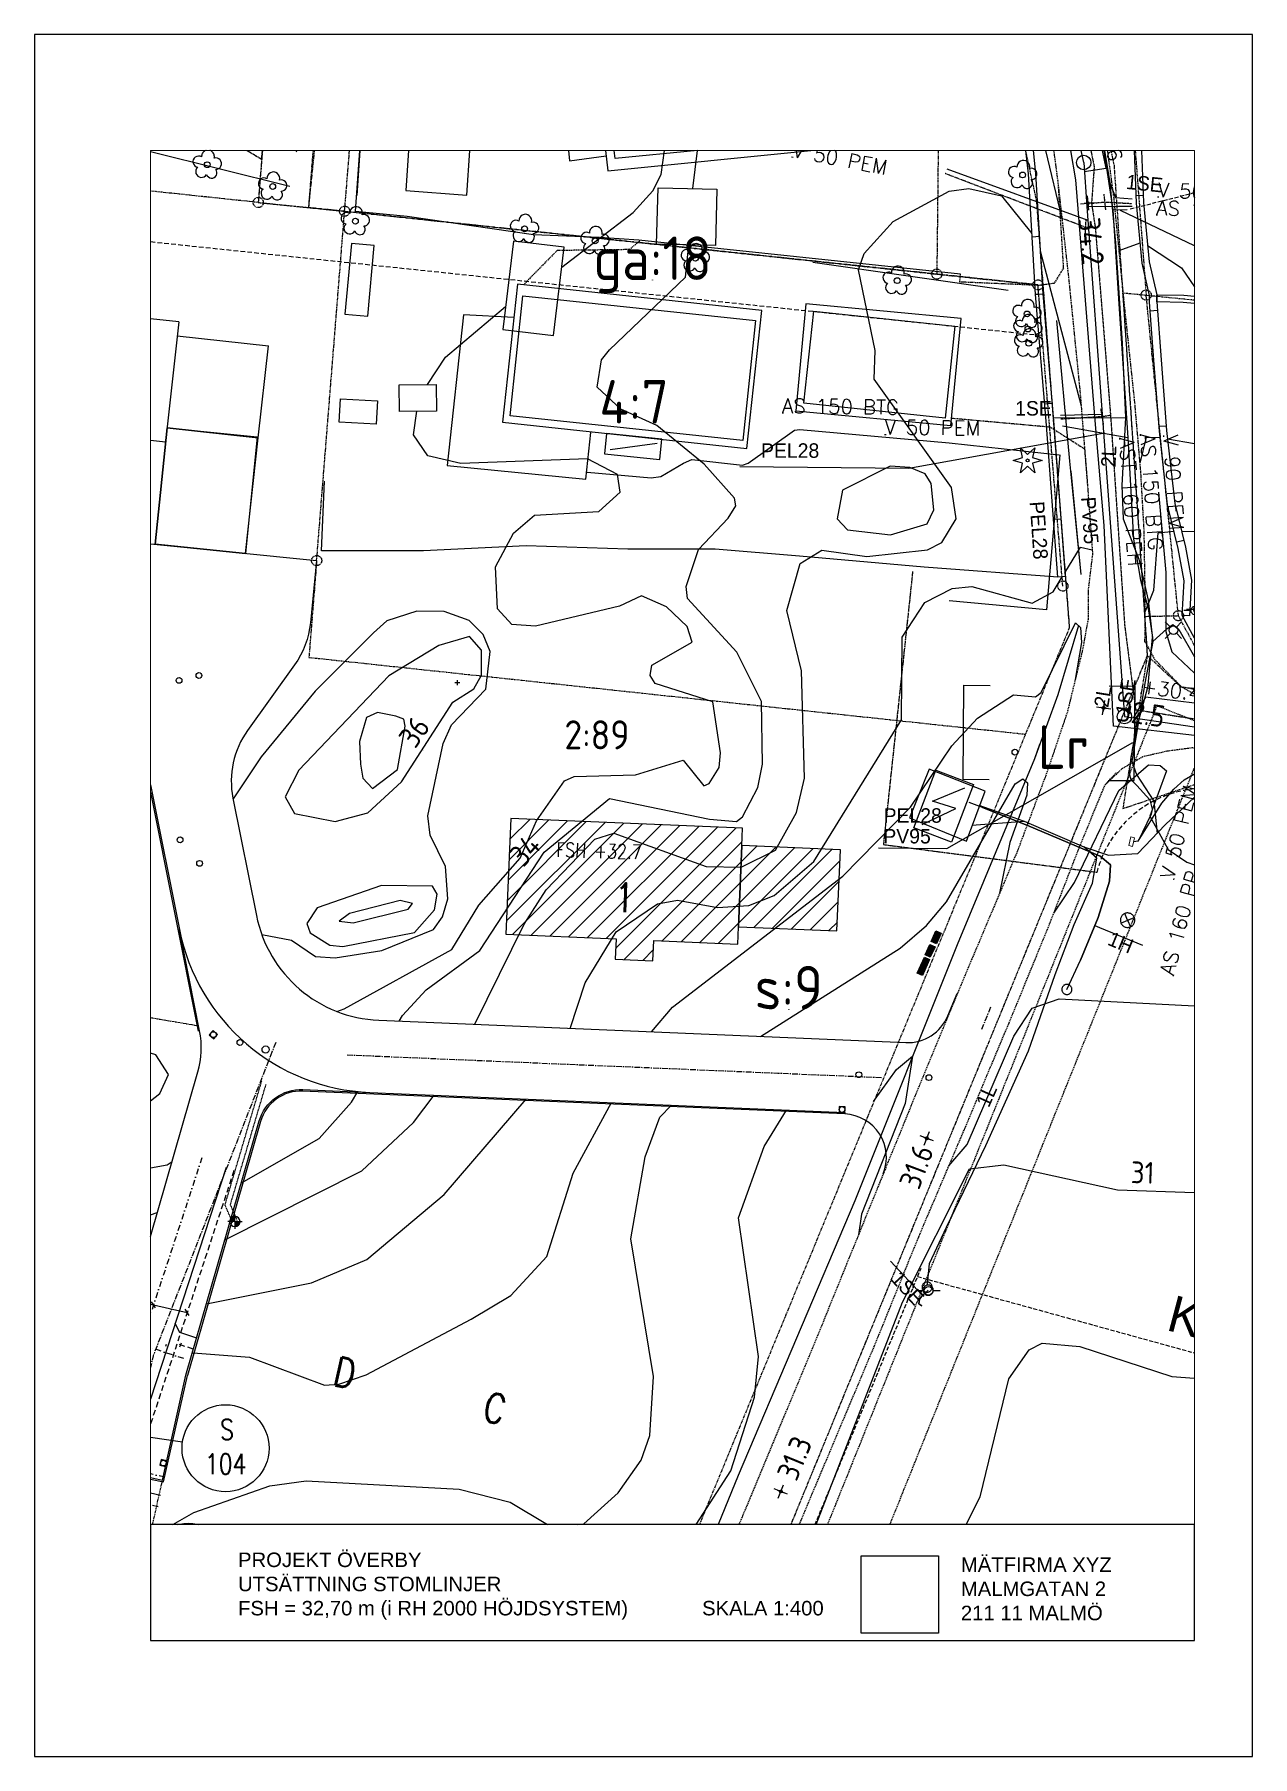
# Paper-space layout 'Layout1' of a CAD drawing. Header units: metres, sheet in millimetres. Extents: x 0 to 210, y 0 to 297.
# The model-space entities are those that its viewports show. They can reach past a viewport. Long polylines and large blocks are cut down to what shows.
import ezdxf
from ezdxf.enums import TextEntityAlignment as Align

# ---------------------------------------------------------------- set-up
doc = ezdxf.new("R2010")
doc.units = ezdxf.units.M
for name, pattern in [('CENTERX2', [4, 2.5, -0.5, 0.5, -0.5]), ('DASHDOT', [1, 0.5, -0.25, 0, -0.25]), ('DASHED', [0.75, 0.5, -0.25]), ('DASHED2', [3, 2, -1]), ('DGN Style 3', [2.464518, 1.76037, -0.704148]), ('HAECK', [0]), ('HIDDEN', [0.375, 0.25, -0.125]), ('HIDDEN2', [0.1875, 0.125, -0.0625]), ('PHANTOM', [2.5, 1.25, -0.25, 0.25, -0.25, 0.25, -0.25])]:
    doc.linetypes.add(name, pattern=pattern)
for name, color, linetype, lineweight in [('FAS_HAKPARENTES', 250, 'Continuous', 18), ('LM_GRÄNSPUNKT_TEXT_NY', 94, 'Continuous', 25), ('TE_INMATT_LAGE', 254, 'Continuous', 0)]:
    doc.layers.add(name, color=color, linetype=linetype, lineweight=lineweight)
for name, color, linetype in [('GE_EL_DETALJ', 250, 'Continuous'), ('M-BEF-BELYSNINGSSTOLPE', 4, 'Continuous'), ('M-BEF-BYGGNAD', 3, 'Continuous'), ('M-BEF-BÄCK', 7, 'Continuous'), ('M-BEF-EL', 4, 'ELLEDNING'), ('M-BEF-EL-TEXT', 1, 'Continuous'), ('M-BEF-HÄCK', 7, 'Continuous'), ('M-BEF-MUR', 4, 'Continuous'), ('M-BEF-NIVÅ', 4, 'Continuous'), ('M-BEF-NIVÅKURVA-PRIMÄR-0.5M', 12, 'Continuous'), ('M-BEF-NIVÅKURVA-PRIMÄR-1.0M', 12, 'Continuous'), ('M-BEF-OPTO-INFO', 4, 'Continuous'), ('M-BEF-STAKET', 4, 'STAKET'), ('M-BEF-TELE', 4, 'TELELEDNING'), ('M-BEF-TELE-INFO', 4, 'Continuous'), ('M-BEF-TELE-TEXT', 1, 'Continuous'), ('M-BEF-TRÄD', 4, 'Continuous'), ('M-BEF-VA-INFO', 4, 'Continuous'), ('M-BEF-VA-S', 4, 'Continuous'), ('M-BEF-VA-TEXT', 1, 'Continuous'), ('M-BEF-VA-V', 4, 'HIDDEN2'), ('M-BEF-VÄGKANT', 1, 'DASHED'), ('M-BEF-VÄGKANTSTÖD', 1, 'Continuous'), ('M-BELYSNINGSSTOLPE', 20, 'Continuous'), ('M-BRUNNAR', 3, 'Continuous'), ('M-BRUNNSLOCK', 1, 'Continuous'), ('M-ELSKÅP', 1, 'Continuous'), ('M-ET-SCHAKT', 40, 'HIDDEN'), ('M-FASTIGHETSBETECKNING', 3, 'Continuous'), ('M-GR-FASTIGHETSGRÄNS', 3, 'PHANTOM'), ('M-GR-RÄTTIGHETSGRÄNS', 3, 'DASHED'), ('M-HUS-NUMMER-XXX', 3, 'Continuous'), ('M-HUS-YTTER', 3, 'Continuous'), ('M-HUS-YTTER-NYBYGGNAD', 7, 'Continuous'), ('M-HUS-YTTER-NYBYGGNAD_HATCH', 7, 'Continuous'), ('M-KANTSTÖD', 1, 'Continuous'), ('M-KRYSS-1000', 1, 'Continuous'), ('M-PROFILLINJE', 7, 'CENTERX2'), ('M-STOMLINJE', 3, 'Continuous'), ('M-STOMLINJE-TOMTMARK', 1, 'Continuous'), ('M-VA-BRUNN-TK', 3, 'Continuous'), ('M-VA-D', 80, 'DASHDOT'), ('M-VA-S', 20, 'Continuous'), ('M-VA-TEXT', 1, 'Continuous'), ('M-VA-V', 140, 'HIDDEN2')]:
    doc.layers.add(name, color=color, linetype=linetype)
doc.styles.add('ISO', font='iso.shx', dxfattribs={"height": 2.5})
doc.styles.add('ITALICC', font='italicc', dxfattribs={"oblique": 10})
doc.styles.add('M-modell-va$0$SIMPLEX8', font='simplex.shx', dxfattribs={"width": 0.8})
doc.styles.add('ROMANS', font='romans')
doc.styles.add('SIMPLEX8', font='simplex.shx', dxfattribs={"width": 0.8})
doc.styles.add('Style-font35', font='font35.shx')
doc.styles.add('Style-font38', font='font38.shx')
doc.linetypes.add('Bäck', pattern='A,5,[107,sma.shx,S=1,R=0,X=0,Y=0],5', length=10)
doc.linetypes.add('ELLEDNING', pattern='A,3,-0.5,["E",Standard,S=0.5,R=0,X=0,Y=-0.25],-0.5', length=4)
doc.linetypes.add('STAKET', pattern='A,7,[134,morastr.shx,S=0.8,R=0,X=0,Y=0],0.6,[134,morastr.shx,S=0.8,R=0,X=0,Y=0],1', length=8.6)
doc.linetypes.add('TELELEDNING', pattern='A,3,-0.5,["T",Standard,S=0.5,R=0,X=0,Y=-0.25],-0.5', length=4)
picture_1 = doc.add_image_def('image1.png', size_in_pixel=(128, 128))
pattern_1 = [(45, (-19260.8910175, -51074.3308278), (-0.001122532015134, 0.001122532015134), [])]

psp = doc.layouts.get("Layout1")

# ---------------------------------------------------------------- texts
at = {"char_height": 2.5, "attachment_point": 1}
for s, width, insert in [('{\\fArial|b0|i0|c0|p34;PROJEKT ÖVERBY\\PUTSÄTTNING STOMLINJER\\P\\pt80;FSH = 32,70 m (i RH 2000 HÖJDSYSTEM)     ^ISKALA 1:400}', 103.7692, (35.1, 35.18)), ('{\\fArial|b0|i0|c0|p34;MÄTFIRMA XYZ\\PMALMGATAN 2\\P211 11 MALMÖ}', 38.0896, (159.72, 34.35))]:
    psp.add_mtext_dynamic_manual_height_columns(s, width=width, gutter_width=12.5, heights=[0], dxfattribs=dict(at, insert=insert))

msp = doc.modelspace()

# ---------------------------------------------------------------- texts
at = {"layer": 'M-BEF-EL-TEXT', "linetype": 'Continuous'}
for s, rotation, p in [('1SE', 354.23211, (140497.551, 6402343.837)), ('1SE', 0, (140489.965, 6402328.195)), ('2L', 87.13759, (140497.182, 6402324.898)), ('1SE', 80.25636, (140498.165, 6402307.74)), ('2L', 80.7274, (140496.678, 6402308.26)), ('1H', 337.55724, (140496.153, 6402291.734)), ('1L', 65.74608, (140488.416, 6402280.577)), ('1SE', 312.54597, (140481.109, 6402268.688))]:
    msp.add_text(s, height=1, rotation=rotation, dxfattribs=at).set_placement(p, align=Align.BOTTOM_LEFT)
at = {"layer": 'M-BEF-NIVÅ', "style": 'ISO'}
for s, rotation, p in [('34.2', 274.78389, (140495.059, 6402342.159)), ('34.2', 275.37301, (140495.059, 6402342.159)), ('32.5', 351.74701, (140497.06, 6402308.183)), ('31.6', 69.381, (140482.631, 6402275.279)), ('31.3', 68.067, (140474.192, 6402255.195)), ('31.3', 67.47607, (140474.192, 6402255.195))]:
    msp.add_text(s, height=1.5, rotation=rotation, dxfattribs=at).set_placement(p, align=Align.MIDDLE_LEFT)
at = {"layer": 'M-BEF-NIVÅKURVA-PRIMÄR-1.0M', "style": 'ISO'}
for s, rotation, p in [('36', 55.008, (140448.963, 6402305.195)), ('34', 47.556, (140456.386, 6402296.973)), ('31', 358.10999, (140497.906, 6402275.099))]:
    msp.add_text(s, height=1.5, rotation=rotation, dxfattribs=at).set_placement(p, align=Align.BOTTOM_LEFT)
at = {"layer": 'M-BEF-TELE-TEXT', "linetype": 'Continuous', "style": 'Style-font38'}
for s, p in [('PEL28', (140472.441, 6402325.58)), ('PEL28', (140480.893, 6402300.406)), ('PV95', (140480.875, 6402298.977))]:
    msp.add_text(s, height=1, dxfattribs=at).set_placement(p)
for s, p in [('PEL28', (140491.962, 6402322.614)), ('PV95', (140495.504, 6402322.926))]:
    msp.add_text(s, height=1, rotation=273.89512, dxfattribs=at).set_placement(p, align=Align.TOP_LEFT)
at = {"layer": 'M-BEF-TELE-TEXT', "linetype": 'DGN Style 3', "style": 'Style-font35'}
msp.add_text('K', height=2.5, rotation=345.17074, dxfattribs=at).set_placement((140500.309, 6402265.428))
at = {"layer": 'M-BEF-VA-TEXT', "style": 'ROMANS'}
for s, rotation, p in [('+31.86', 282.91918, (140495.319, 6402350.815)), ('V 50 PEM ', 349.13913, (140474.55, 6402346.343)), ('V 50 PEM ', 356.78161, (140499.785, 6402343.581)), ('AS 150 BTG ', 356.54105, (140499.68, 6402342.354)), ('AS 150 BTG ', 359.21608, (140473.888, 6402328.676)), ('V 50 PEM ', 359.41086, (140480.961, 6402327.196)), ('AST 160 PEH ', 273.93915, (140497.15, 6402326.951)), ('AS 150 BTG ', 274.112, (140498.587, 6402327.204)), ('V 90 PEM ', 273.69318, (140500.194, 6402327.12)), ('+30.48', 351.87389, (140498.607, 6402309.351)), ('V 50 PEM ', 75.44582, (140500.912, 6402296.467)), ('AS 160 PP ', 75.30008, (140500.889, 6402289.829))]:
    msp.add_text(s, height=1, rotation=rotation, dxfattribs=at).set_placement(p)
at = {"layer": 'M-FASTIGHETSBETECKNING', "lineweight": -3, "style": 'ISO'}
for s, p in [('4:7', (140463.686, 6402327.948)), ('s:9', (140474.355, 6402287.531))]:
    msp.add_text(s, height=3, dxfattribs=at).set_placement(p, align=Align.CENTER)
at = {"layer": 'M-FASTIGHETSBETECKNING', "lineweight": -3, "insert": (140458.879, 6402307.47), "char_height": 2, "width": 11.31848, "attachment_point": 1, "style": 'ISO'}
msp.add_mtext('2:89', dxfattribs=at)
at = {"layer": 'M-GR-RÄTTIGHETSGRÄNS', "lineweight": -3, "style": 'ISO'}
for s, p in [('ga:18', (140464.958, 6402337.848)), ('Lr', (140493.294, 6402304.124))]:
    msp.add_text(s, height=3, dxfattribs=at).set_placement(p, align=Align.CENTER)
at = {"layer": 'M-HUS-NUMMER-XXX', "style": 'SIMPLEX8', "width": 0.8}
for s, rotation, p in [('1', 358, (140462.304, 6402294.26)), ('D', 347.59806, (140442.831, 6402261.643)), ('C', 347.59806, (140453.166, 6402259.193)), ('33', 347.59806, (140445.533, 6402250.056))]:
    msp.add_text(s, height=2, rotation=rotation, dxfattribs=at).set_placement(p)
at = {"layer": 'M-HUS-YTTER-NYBYGGNAD', "color": 3, "insert": (140458.337, 6402299.047), "char_height": 1, "attachment_point": 1, "rotation": 358.44588, "style": 'SIMPLEX8'}
msp.add_mtext_dynamic_manual_height_columns('FSH +32.7', width=7.23261, gutter_width=5, heights=[0], dxfattribs=at)

# ---------------------------------------------------------------- blocks, each defined once
blk = doc.blocks.new('osynlig cirkel')
blk.add_circle((0, 0), 0.005)
blk = doc.blocks.new('OSYNLIG')
blk.add_blockref('osynlig cirkel', (0, 0))
blk = doc.blocks.new('PRI_L_ALLM')
for points in [[(-0.3, 0, 0), (-0.8, 0, 0)], [(0.8, 0, 0), (0.3, 0, 0)]]:
    blk.add_polyline3d(points)
blk.add_circle((0, 0), 0.3)
blk = doc.blocks.new('PRI_L_BELYS')
for points in [[(-0.21, 0.21, 0), (-0.57, 0.57, 0)], [(0.21, 0.21, 0), (0.57, 0.57, 0)], [(-0.21, -0.21, 0), (-0.57, -0.57, 0)], [(0.21, -0.21, 0), (0.57, -0.57, 0)]]:
    blk.add_polyline3d(points)
blk.add_circle((0, 0), 0.3)
blk = doc.blocks.new('PRI_NIVÅ_HÖJDPUNKT_ISM')
at = {"color": 7}
for p, q in [((-0.25, 0), (0.25, 0)), ((0, 0.25), (0, -0.25))]:
    blk.add_line(p, q, dxfattribs=at)
blk = doc.blocks.new('OCT261', base_point=(108327.37, 6370837.69))
at = {"layer": 'TE_INMATT_LAGE', "color": 30, "linetype": 'Continuous', "lineweight": 13, "flags": 128}
blk.add_lwpolyline([(108327.67, 6370837.81), (108327.66, 6370837.56), (108327.06, 6370837.57), (108327.07, 6370837.82), (108327.67, 6370837.81)], dxfattribs=at)
blk = doc.blocks.new('BAS104DEC101')
at = {"layer": 'GE_EL_DETALJ', "linetype": 'Continuous'}
blk.add_lwpolyline([(0.5, 0), (0.5, 0.05), (0.49, 0.1), (0.48, 0.15), (0.46, 0.2), (0.43, 0.25), (0.41, 0.3), (0.37, 0.33), (0.33, 0.37), (0.3, 0.41), (0.25, 0.43), (0.2, 0.46), (0.15, 0.48), (0.1, 0.49), (0.05, 0.5), (0, 0.5), (-0.05, 0.5), (-0.1, 0.49), (-0.15, 0.48), (-0.2, 0.46), (-0.25, 0.43), (-0.3, 0.41), (-0.33, 0.37), (-0.37, 0.33), (-0.41, 0.3), (-0.43, 0.25), (-0.46, 0.2), (-0.48, 0.15), (-0.49, 0.1), (-0.5, 0.05), (-0.5, 0), (-0.5, -0.05), (-0.49, -0.1), (-0.48, -0.15), (-0.46, -0.2), (-0.43, -0.25), (-0.41, -0.3), (-0.37, -0.33), (-0.33, -0.37), (-0.3, -0.41), (-0.25, -0.43), (-0.2, -0.46), (-0.15, -0.48), (-0.1, -0.49), (-0.05, -0.5), (0, -0.5), (0.05, -0.5), (0.1, -0.49), (0.15, -0.48), (0.2, -0.46), (0.25, -0.43), (0.3, -0.41), (0.33, -0.37), (0.37, -0.33), (0.41, -0.3), (0.43, -0.25), (0.46, -0.2), (0.48, -0.15), (0.49, -0.1), (0.5, -0.05), (0.5, 0)], dxfattribs=at)
blk = doc.blocks.new('BRUNN')
blk.add_circle((0, 0), 0.5)
blk = doc.blocks.new('VENTIL')
blk.add_line((0, -0.55), (0, 0.55))
blk = doc.blocks.new('LIGGARPUNKT')
blk.add_circle((0, 0), 0.35)
at = {"layer": 'LM_GRÄNSPUNKT_TEXT_NY', "style": 'ITALICC', "oblique": 10}
blk.add_attdef('PUNKTBETECKNING', (0.5, -0.35), '', height=0.7, dxfattribs=at)
blk = doc.blocks.new('PRI_V_POLLARE')
blk.add_circle((0, 0), 0.2)
blk = doc.blocks.new('PRI_LED_BELYS')
at = {"color": 0, "linetype": 'Continuous'}
for p, q in [((-0.5, 0), (-1.33, 0)), ((0, 0.5), (0, 1.33)), ((0.5, 0), (1.33, 0)), ((0, -0.5), (0, -1.33))]:
    blk.add_line(p, q, dxfattribs=at)
blk.add_circle((0, 0), 0.5, dxfattribs=at)
blk = doc.blocks.new('PRI_M_BARRTRÄD')
blk.add_polyline3d([(-0.5, 0.866026, 0), (0, 0.4, 0), (0.5, 0.866026, 0), (0.34641, 0.2, 0), (1, 0, 0), (0.34641, -0.2, 0), (0.5, -0.866026, 0), (0, -0.4, 0), (-0.5, -0.866026, 0), (-0.34641, -0.2, 0), (-1, 0, 0), (-0.34641, 0.2, 0), (-0.5, 0.866026, 0)])
blk.add_circle((0, 0), 0.1)
blk = doc.blocks.new('PRI_M_LÖVTRÄD')
blk.add_circle((0, 0), 0.2)
for centre, radius, start, end in [((-0.601762, 0.206006), 0.384732, 57.341651, 261.23001), ((0.047722, 0.56156), 0.443002, 345.022908, 184.096476), ((0.585988, 0.07036), 0.392534, 269.444378, 106.321877), ((-0.395828, -0.476108), 0.401424, 131.233971, 330.911027), ((0.306072, -0.564084), 0.367104, 196.976003, 41.224955)]:
    blk.add_arc(centre, radius, start, end)
blk = doc.blocks.new('SPWDEF')
at = {"color": 0, "linetype": 'Continuous'}
for p, q in [((-1, 0), (1, 0)), ((0, -1), (0, 1))]:
    blk.add_line(p, q, dxfattribs=at)
blk.add_circle((0, 0), 0.2)
blk = doc.blocks.new('PLUS')
for p, q in [((-0.18, 0), (0, 0)), ((0, 0), (0, 0.18)), ((0, -0.18), (0, 0)), ((0, 0), (0.18, 0))]:
    blk.add_line(p, q)
blk = doc.blocks.new('PRI_NIVÅ_HÖJDPKT')
at = {"color": 0, "linetype": 'Continuous', "lineweight": -3}
blk.add_circle((183, 184), 0.0005, dxfattribs=at)
blk = doc.blocks.new('Brunn-400')
at = {"layer": 'M-BRUNNAR', "ltscale": 0.1}
blk.add_circle((0, 0), 0.2, dxfattribs=at)
at = {"layer": 'M-BRUNNSLOCK', "ltscale": 0.1}
blk.add_circle((0, 0), 0.2, dxfattribs=at)
blk = doc.blocks.new('DB')
at = {"layer": 'M-BRUNNAR', "ltscale": 0.1}
blk.add_lwpolyline([(-0.2, 0.2), (-0.2, -0.2), (0.2, -0.2), (0.2, 0.2)], close=True, dxfattribs=at)
blk.add_circle((0, 0), 0.2, dxfattribs=at)
at = {"layer": 'M-BRUNNSLOCK', "ltscale": 0.1}
blk.add_lwpolyline([(-0.2, 0.2), (-0.2, -0.2), (0.2, -0.2), (0.2, 0.2)], close=True, dxfattribs=at)
blk = doc.blocks.new('TB')
at = {"layer": 'M-BRUNNSLOCK', "ltscale": 0.1}
blk.add_circle((0, 0), 0.25, dxfattribs=at)
at = {"layer": 'M-VA-BRUNN-TK', "ltscale": 0.1}
blk.add_circle((0, 0), 0.25, dxfattribs=at)
blk = doc.blocks.new('ELSKÅP')
h = blk.add_hatch(color=256)
h.dxf.hatch_style = 1
h.paths.add_polyline_path([(0.6, 0.2), (-0.6, 0.2), (-0.6, -0.2), (0.6, -0.2)])
at = {"flags": 128}
blk.add_lwpolyline([(-0.6, 0.2), (0.6, 0.2), (0.6, -0.2), (-0.6, -0.2)], close=True, dxfattribs=at)
blk = doc.blocks.new('TELESKÅP')
h = blk.add_hatch(color=256)
h.dxf.hatch_style = 1
h.paths.add_polyline_path([(0.4, 0.2), (-0.4, 0.2), (-0.4, -0.2), (0.4, -0.2)])
at = {"flags": 128}
blk.add_lwpolyline([(-0.4, 0.2), (0.4, 0.2), (0.4, -0.2), (-0.4, -0.2)], close=True, dxfattribs=at)
blk = doc.blocks.new('M-modell-va$0$VA Littera')
blk.add_circle((0, 0), 1.5)
at = {"style": 'M-modell-va$0$SIMPLEX8', "width": 0.8}
for tag, p in [('D/S', (0.051, 0.289)), ('NR', (0.001, -0.891))]:
    blk.add_attdef(tag, text='', height=0.7, dxfattribs=at).set_placement(p, align=Align.CENTER)
at = {"style": 'M-modell-va$0$SIMPLEX8', "width": 0.8, "flags": 1}
for tag, p in [('LOCKNIVÅ', (1.783, 0.248)), ('VG-NIVÅ', (1.789, -0.674))]:
    blk.add_attdef(tag, p, '', height=0.5, dxfattribs=at)
blk = doc.blocks.new('Ny-stolpe')
at = {"layer": ''}
h = blk.add_hatch(dxfattribs=at)
h.set_pattern_fill('ANSI31', color=256, scale=0.0005, style=0)
h.set_pattern_definition(pattern_1)
edge = h.paths.add_edge_path()
edge.add_arc((0, 0), 0.175, 90, 180)
edge.add_line((-0.175, 0), (0, 0))
edge.add_line((0, 0), (0, 0.175))
h = blk.add_hatch(dxfattribs=at)
h.set_pattern_fill('ANSI31', color=256, scale=0.0005, style=0)
h.set_pattern_definition(pattern_1)
edge = h.paths.add_edge_path()
edge.add_line((0, 0), (0, -0.175))
edge.add_arc((0, 0), 0.175, 270, 360)
edge.add_line((0.175, 0), (0, 0))
for p, q in [((-0.175, 0), (-0.25, 0)), ((0, 0), (-0.175, 0)), ((0, 0.173), (0, 0.248)), ((0, 0), (0, 0.175)), ((0, 0), (0.175, 0)), ((0, 0), (0, -0.175)), ((0, -0.175), (0, -0.252)), ((0.175, 0), (0.25, 0))]:
    blk.add_line(p, q, dxfattribs=at)
for start, end in [(90, 180), (180, 270), (0, 90), (270, 0)]:
    blk.add_arc((0, 0), 0.175, start, end, dxfattribs=at)

# ---------------------------------------------------------------- hatches: boundary and pattern name
at = {"layer": 'M-HUS-YTTER-NYBYGGNAD_HATCH'}
h = msp.add_hatch(dxfattribs=at)
h.set_pattern_fill('ANSI31', color=1, scale=0.3, style=0)
h.paths.add_polyline_path([(140465.038, 6402292.282), (140470.834, 6402292.035), (140470.885, 6402293.234), (140471.122, 6402298.829), (140471.173, 6402300.028), (140455.187, 6402300.708), (140454.849, 6402292.716), (140462.442, 6402292.392), (140462.382, 6402290.994), (140464.979, 6402290.884)])
h = msp.add_hatch(dxfattribs=at)
h.set_pattern_fill('ANSI31', color=1, scale=0.3, style=0)
h.paths.add_polyline_path([(140470.885, 6402293.234), (140477.679, 6402292.947), (140477.915, 6402298.542), (140471.121, 6402298.829)])

# ---------------------------------------------------------------- linework, layer by layer
at = {"layer": 'FAS_HAKPARENTES', "lineweight": -3}
for p, q in [((140486.37, 6402303.396), (140486.437, 6402309.895)), ((140486.437, 6402309.895), (140488.237, 6402309.876)), ((140498.251, 6402309.81), (140496.451, 6402309.828)), ((140498.184, 6402303.31), (140498.251, 6402309.81)), ((140488.17, 6402303.377), (140486.37, 6402303.396)), ((140496.384, 6402303.329), (140498.184, 6402303.31))]:
    msp.add_line(p, q, dxfattribs=at)
at = {"layer": 'FAS_HAKPARENTES', "color": 1, "linetype": 'Continuous', "lineweight": -3}
for p, q in [((140486.37, 6402303.396), (140486.437, 6402309.895)), ((140486.437, 6402309.895), (140488.237, 6402309.876)), ((140498.251, 6402309.81), (140496.451, 6402309.828)), ((140498.184, 6402303.31), (140498.251, 6402309.81)), ((140488.17, 6402303.377), (140486.37, 6402303.396)), ((140496.384, 6402303.329), (140498.184, 6402303.31))]:
    msp.add_line(p, q, dxfattribs=at)
at = {"layer": 'GE_EL_DETALJ', "linetype": 'Continuous'}
msp.add_lwpolyline([(140487.901, 6402302.583), (140484.037, 6402304.108), (140482.678, 6402300.751), (140486.608, 6402299.137), (140487.901, 6402302.583)], dxfattribs=at)
at = {"layer": 'M-BEF-BYGGNAD'}
for p, q in [((140457.815, 6402360.346), (140459.241, 6402346.067)), ((140477.974, 6402346.998), (140477.068, 6402356.019)), ((140460.946, 6402354.549), (140461.866, 6402345.382)), ((140462.38, 6402346.218), (140461.616, 6402353.832)), ((140448.167, 6402347.203), (140447.936, 6402344.011)), ((140452.375, 6402346.898), (140448.167, 6402347.203)), ((140477.304, 6402347.715), (140462.38, 6402346.218)), ((140452.144, 6402343.706), (140452.375, 6402346.898)), ((140459.241, 6402346.067), (140461.763, 6402346.419)), ((140461.866, 6402345.382), (140477.974, 6402346.998)), ((140447.936, 6402344.011), (140452.144, 6402343.706)), ((140465.242, 6402340.325), (140465.344, 6402344.215)), ((140465.344, 6402344.215), (140469.393, 6402344.11)), ((140469.393, 6402344.11), (140469.292, 6402340.22)), ((140444.189, 6402340.371), (140443.749, 6402335.498)), ((140444.189, 6402340.371), (140443.749, 6402335.498)), ((140445.759, 6402340.23), (140444.189, 6402340.371)), ((140445.759, 6402340.23), (140444.189, 6402340.371)), ((140445.321, 6402335.357), (140445.759, 6402340.23)), ((140445.321, 6402335.357), (140445.759, 6402340.23)), ((140455.368, 6402340.536), (140454.626, 6402334.438)), ((140458.866, 6402340.111), (140455.368, 6402340.536)), ((140458.124, 6402334.013), (140458.866, 6402340.111)), ((140469.292, 6402340.22), (140465.242, 6402340.325)), ((140455.644, 6402337.55), (140454.624, 6402328.032)), ((140472.488, 6402335.746), (140455.644, 6402337.55)), ((140455.141, 6402328.479), (140456.015, 6402336.753)), ((140456.015, 6402336.753), (140472.066, 6402335.057)), ((140443.749, 6402335.498), (140445.321, 6402335.357)), ((140443.749, 6402335.498), (140445.321, 6402335.357)), ((140451.922, 6402335.455), (140450.793, 6402325.052)), ((140455.397, 6402335.25), (140451.922, 6402335.455)), ((140471.469, 6402326.228), (140472.488, 6402335.746)), ((140475.532, 6402336.199), (140474.832, 6402328.812)), ((140475.401, 6402329.342), (140476.075, 6402335.686)), ((140486.232, 6402335.186), (140475.532, 6402336.199)), ((140476.075, 6402335.686), (140485.812, 6402334.656)), ((140485.533, 6402327.799), (140486.232, 6402335.186)), ((140454.626, 6402334.438), (140458.124, 6402334.013)), ((140472.066, 6402335.057), (140471.192, 6402326.783)), ((140485.812, 6402334.656), (140485.136, 6402328.307)), ((140447.489, 6402330.606), (140450.047, 6402330.636)), ((140447.51, 6402328.774), (140447.489, 6402330.606)), ((140450.047, 6402330.636), (140450.069, 6402328.804)), ((140443.352, 6402328.039), (140443.436, 6402329.644)), ((140443.436, 6402329.644), (140445.995, 6402329.509)), ((140445.995, 6402329.509), (140445.912, 6402327.905)), ((140485.136, 6402328.307), (140475.401, 6402329.342)), ((140445.912, 6402327.905), (140443.352, 6402328.039)), ((140450.069, 6402328.804), (140447.51, 6402328.774)), ((140454.624, 6402328.032), (140471.469, 6402326.228)), ((140471.192, 6402326.783), (140455.141, 6402328.479)), ((140474.832, 6402328.812), (140485.533, 6402327.799)), ((140460.361, 6402324.114), (140460.706, 6402327.338)), ((140461.786, 6402327.265), (140461.636, 6402325.866)), ((140465.602, 6402326.856), (140461.786, 6402327.265)), ((140465.453, 6402325.458), (140465.602, 6402326.856)), ((140461.636, 6402325.866), (140465.453, 6402325.458)), ((140462.034, 6402326.161), (140465.281, 6402326.594)), ((140450.793, 6402325.052), (140460.361, 6402324.114))]:
    msp.add_line(p, q, dxfattribs=at)
at = {"layer": 'M-BEF-BYGGNAD', "lineweight": -3}
msp.add_lwpolyline([(140482.984, 6402300.058), (140484.495, 6402304.027), (140487.098, 6402303.036), (140485.587, 6402299.067)], close=True, dxfattribs=at)
msp.add_lwpolyline([(140483.546, 6402300.295), (140485.868, 6402301.38), (140484.276, 6402301.897), (140486.484, 6402302.803)], dxfattribs=at)
at = {"layer": 'M-BEF-BÄCK', "linetype": 'Bäck', "lineweight": -3}
for p, q in [((140492.824, 6402335.048, 33.131), (140493.724, 6402325.359, 32.859)), ((140493.724, 6402325.359, 32.859), (140494.495, 6402317.536, 32.773)), ((140499.843, 6402323.21, 33.053), (140500.349, 6402317.668, 32.698)), ((140500.349, 6402317.668, 32.698), (140500.351, 6402313.603, 32.513)), ((140494.343, 6402314.006, 32.33), (140492.901, 6402309.229, 32.144)), ((140500.351, 6402313.603, 32.513), (140500.781, 6402312.204, 32.371)), ((140500.781, 6402312.204, 32.371), (140502.998, 6402310.089, 32.158)), ((140492.901, 6402309.229, 32.144), (140491.29, 6402304.804, 31.915)), ((140491.29, 6402304.804, 31.915), (140485.974, 6402291.992, 31.644)), ((140485.974, 6402291.992, 31.644), (140478.915, 6402274.324, 31.071)), ((140478.915, 6402274.324, 31.071), (140470.867, 6402255.381, 30.957)), ((140470.867, 6402255.381, 30.957), (140461.454, 6402232.348, 30.7))]:
    msp.add_line(p, q, dxfattribs=at)
at = {"layer": 'M-BEF-BÄCK', "lineweight": -3}
for p, q in [((140493.794, 6402324.652), (140494.495, 6402317.536)), ((140499.843, 6402323.21), (140500.349, 6402317.668)), ((140500.349, 6402317.668), (140500.351, 6402313.603)), ((140500.351, 6402313.603), (140500.781, 6402312.204)), ((140500.781, 6402312.204), (140502.998, 6402310.089)), ((140491.655, 6402305.807), (140491.29, 6402304.804)), ((140491.29, 6402304.804), (140485.974, 6402291.992)), ((140485.974, 6402291.992), (140478.915, 6402274.324)), ((140478.915, 6402274.324), (140470.867, 6402255.381)), ((140470.867, 6402255.381), (140461.454, 6402232.348))]:
    msp.add_line(p, q, dxfattribs=at)
at = {"layer": 'M-BEF-EL', "flags": 128}
for points in [[(140454.661, 6402372.415), (140456.764, 6402373.547), (140458.515, 6402373.942), (140462.074, 6402373.596), (140467.443, 6402372.794), (140473.333, 6402372.315), (140478.622, 6402371.502), (140479.612, 6402370.934), (140479.707, 6402370.194), (140479.882, 6402370.576), (140482.262, 6402370.942), (140485.029, 6402370.971), (140489.016, 6402369.173), (140492.211, 6402366.727), (140493.049, 6402365.836), (140494.237, 6402358.574), (140494.709, 6402354.374), (140495.519, 6402350.488), (140496.506, 6402344.556), (140496.894, 6402343.548), (140498.033, 6402343.443)], [(140496.506, 6402344.556), (140496.895, 6402340.407), (140497.349, 6402333.483), (140497.574, 6402328.367)], [(140492.569, 6402328.346), (140497.574, 6402328.367), (140497.329, 6402323.677), (140497.419, 6402321.37), (140498.488, 6402318.586), (140499.142, 6402315.76), (140499.47, 6402312.916), (140500.431, 6402313.789), (140500.842, 6402314.092), (140501.25, 6402313.733), (140502.455, 6402311.654), (140503.361, 6402310.014), (140503.959, 6402309.132), (140505.446, 6402308.433), (140510.09, 6402307.657), (140514.647, 6402306.757), (140518.445, 6402306.156), (140520.841, 6402306.309), (140521.416, 6402306.762)], [(140499.47, 6402312.916), (140498.913, 6402310.035), (140498.01, 6402304.631), (140498.338, 6402303.735), (140499.52, 6402301.9), (140499.768, 6402299.668)], [(140487.462, 6402301.62), (140490.59, 6402300.507), (140494.701, 6402298.751), (140496.399, 6402298.177), (140498.423, 6402298.284), (140500.305, 6402300.27), (140504.327, 6402304.035), (140506.77, 6402304.616), (140514.902, 6402303.757), (140525.138, 6402302.162), (140533.695, 6402301.185), (140540.125, 6402301.386), (140543.561, 6402301.803), (140550.352, 6402303.007), (140552.666, 6402304.124), (140556.489, 6402305.925), (140561.351, 6402308.415), (140565.011, 6402310.006), (140566.459, 6402311.607), (140574.881, 6402306.874), (140578.596, 6402304.374), (140584.706, 6402300.275), (140591.336, 6402296.575), (140601.763, 6402288.823), (140610.953, 6402282.02), (140618.053, 6402277.37), (140621.87, 6402274.252), (140625.536, 6402271.882), (140626.887, 6402272.655)], [(140487.725, 6402301.46), (140490.771, 6402300.238), (140495.828, 6402298.089), (140496.535, 6402297.512), (140496.471, 6402296.381), (140495.689, 6402293.87), (140494.465, 6402290.926), (140495.689, 6402293.87), (140496.471, 6402296.381), (140496.535, 6402297.512), (140495.828, 6402298.089), (140490.771, 6402300.238), (140487.725, 6402301.46), (140486.783, 6402301.809)], [(140486.989, 6402300.247), (140490.59, 6402300.507)], [(140483.913, 6402268.572), (140484.068, 6402270.009), (140485.239, 6402272.501), (140487.949, 6402278.144), (140490.88, 6402284.681), (140492.734, 6402289.926), (140494.045, 6402293.379), (140495.305, 6402296.245), (140495.604, 6402297.959), (140494.701, 6402298.751)], [(140493.532, 6402288.905), (140494.465, 6402290.926)]]:
    msp.add_lwpolyline(points, dxfattribs=at)
msp.add_lwpolyline([(140483.322, 6402267.22), (140483.535, 6402267.089), (140483.322, 6402267.22), (140483.365, 6402267.551), (140483.52, 6402267.746), (140483.968, 6402268.16), (140483.52, 6402267.746), (140483.365, 6402267.551)], close=True, dxfattribs=at)
at = {"layer": 'M-BEF-EL-TEXT', "linetype": 'Continuous'}
for p, q in [((140497.224, 6402293.743), (140497.221, 6402293.69)), ((140497.221, 6402293.69), (140497.221, 6402293.638)), ((140497.221, 6402293.638), (140497.23, 6402293.586)), ((140497.233, 6402293.794), (140497.224, 6402293.743)), ((140497.23, 6402293.586), (140497.243, 6402293.536)), ((140497.246, 6402293.843), (140497.233, 6402293.794)), ((140497.268, 6402293.895), (140497.246, 6402293.843)), ((140497.26, 6402293.486), (140498.18, 6402293.877)), ((140497.292, 6402293.94), (140497.268, 6402293.895)), ((140497.321, 6402293.982), (140497.292, 6402293.94)), ((140497.356, 6402294.023), (140497.321, 6402293.982)), ((140497.392, 6402294.06), (140497.356, 6402294.023)), ((140497.435, 6402294.091), (140497.392, 6402294.06)), ((140497.479, 6402294.118), (140497.435, 6402294.091)), ((140497.525, 6402294.142), (140497.479, 6402294.118)), ((140497.574, 6402294.158), (140497.525, 6402294.142)), ((140497.72, 6402293.682), (140497.525, 6402294.142)), ((140497.625, 6402294.171), (140497.574, 6402294.158)), ((140497.677, 6402294.18), (140497.625, 6402294.171)), ((140497.728, 6402294.181), (140497.677, 6402294.18)), ((140497.72, 6402293.682), (140498.18, 6402293.877)), ((140497.72, 6402293.682), (140497.915, 6402293.221)), ((140497.781, 6402294.177), (140497.728, 6402294.181)), ((140497.832, 6402294.169), (140497.781, 6402294.177)), ((140497.881, 6402294.155), (140497.832, 6402294.169)), ((140497.933, 6402294.134), (140497.881, 6402294.155)), ((140497.978, 6402294.11), (140497.933, 6402294.134)), ((140498.021, 6402294.08), (140497.978, 6402294.11)), ((140498.061, 6402294.046), (140498.021, 6402294.08)), ((140498.098, 6402294.01), (140498.061, 6402294.046)), ((140498.129, 6402293.967), (140498.098, 6402294.01)), ((140498.157, 6402293.923), (140498.129, 6402293.967)), ((140498.18, 6402293.877), (140498.157, 6402293.923)), ((140498.197, 6402293.828), (140498.18, 6402293.877)), ((140498.193, 6402293.52), (140498.207, 6402293.569)), ((140498.21, 6402293.777), (140498.197, 6402293.828)), ((140498.207, 6402293.569), (140498.216, 6402293.62)), ((140498.219, 6402293.725), (140498.21, 6402293.777)), ((140498.216, 6402293.62), (140498.219, 6402293.673)), ((140498.219, 6402293.673), (140498.219, 6402293.725)), ((140495.461, 6402293.321), (140495.782, 6402293.188)), ((140495.782, 6402293.188), (140498.737, 6402291.96)), ((140497.243, 6402293.536), (140497.26, 6402293.486)), ((140497.26, 6402293.486), (140497.283, 6402293.441)), ((140497.283, 6402293.441), (140497.311, 6402293.396)), ((140497.311, 6402293.396), (140497.342, 6402293.353)), ((140497.342, 6402293.353), (140497.379, 6402293.317)), ((140497.379, 6402293.317), (140497.419, 6402293.283)), ((140497.419, 6402293.283), (140497.462, 6402293.253)), ((140497.462, 6402293.253), (140497.507, 6402293.229)), ((140497.507, 6402293.229), (140497.559, 6402293.208)), ((140497.559, 6402293.208), (140497.608, 6402293.194)), ((140497.608, 6402293.194), (140497.659, 6402293.186)), ((140497.659, 6402293.186), (140497.712, 6402293.182)), ((140497.712, 6402293.182), (140497.763, 6402293.183)), ((140497.763, 6402293.183), (140497.815, 6402293.192)), ((140497.815, 6402293.192), (140497.866, 6402293.205)), ((140497.866, 6402293.205), (140497.915, 6402293.221)), ((140497.915, 6402293.221), (140497.961, 6402293.245)), ((140497.961, 6402293.245), (140498.005, 6402293.272)), ((140498.005, 6402293.272), (140498.048, 6402293.303)), ((140498.048, 6402293.303), (140498.084, 6402293.34)), ((140498.084, 6402293.34), (140498.119, 6402293.381)), ((140498.119, 6402293.381), (140498.148, 6402293.423)), ((140498.148, 6402293.423), (140498.172, 6402293.468)), ((140498.172, 6402293.468), (140498.193, 6402293.52)), ((140481.379, 6402270.163), (140483.551, 6402267.814)), ((140483.551, 6402267.814), (140483.57, 6402267.793))]:
    msp.add_line(p, q, dxfattribs=at)
at = {"layer": 'M-BEF-HÄCK', "lineweight": -3}
for p, q in [((140444.479, 6402342.564), (140445.435, 6402356.64)), ((140486.206, 6402338.256), (140464.005, 6402340.598))]:
    msp.add_line(p, q, dxfattribs=at)
at = {"layer": 'M-BEF-HÄCK', "color": 1, "linetype": 'HAECK', "lineweight": -3}
for p, q in [((140444.584, 6402343.687), (140445.435, 6402356.64)), ((140442.131, 6402319.172), (140442.333, 6402323.976))]:
    msp.add_line(p, q, dxfattribs=at)
at = {"layer": 'M-BEF-MUR'}
for p, q in [((140490.88, 6402345.161), (140490.148, 6402351.829)), ((140490.645, 6402351.881), (140491.378, 6402345.203)), ((140498.323, 6402343.158), (140498.153, 6402347.644)), ((140498.652, 6402347.663), (140498.822, 6402343.191)), ((140491.378, 6402336.841), (140490.88, 6402345.161)), ((140491.378, 6402345.203), (140491.878, 6402336.871)), ((140498.804, 6402343.666), (140498.304, 6402343.647)), ((140498.714, 6402339.017), (140498.323, 6402343.158)), ((140498.822, 6402343.191), (140499.209, 6402339.097)), ((140491.139, 6402340.833), (140491.639, 6402340.863)), ((140499.233, 6402336.778), (140498.714, 6402339.017)), ((140499.209, 6402339.097), (140499.734, 6402336.831)), ((140491.378, 6402336.841), (140491.877, 6402336.882)), ((140491.878, 6402336.871), (140491.378, 6402336.841)), ((140492.124, 6402327.822), (140491.378, 6402336.841)), ((140491.877, 6402336.882), (140492.622, 6402327.861)), ((140499.225, 6402336.316), (140499.233, 6402336.778)), ((140499.725, 6402336.331), (140499.734, 6402336.831)), ((140499.734, 6402336.831), (140499.725, 6402336.331)), ((140499.734, 6402336.831), (140501.59, 6402336.797)), ((140501.59, 6402336.797), (140508.584, 6402336.138)), ((140499.538, 6402332.31), (140499.225, 6402336.316)), ((140499.771, 6402335.746), (140499.272, 6402335.708)), ((140501.561, 6402336.297), (140499.725, 6402336.331)), ((140499.725, 6402336.331), (140500.037, 6402332.349)), ((140508.53, 6402335.64), (140501.561, 6402336.297)), ((140499.911, 6402327.429), (140499.538, 6402332.31)), ((140500.037, 6402332.349), (140500.409, 6402327.476)), ((140492, 6402329.315), (140492.498, 6402329.356)), ((140492.909, 6402317.35), (140492.124, 6402327.822)), ((140492.622, 6402327.861), (140493.407, 6402317.388)), ((140500.386, 6402327.771), (140499.888, 6402327.733)), ((140500.479, 6402322.342), (140499.911, 6402327.429)), ((140500.409, 6402327.476), (140500.972, 6402322.43)), ((140501.217, 6402319.322), (140500.479, 6402322.342)), ((140500.972, 6402322.43), (140501.706, 6402319.427)), ((140492.61, 6402321.339), (140493.108, 6402321.376)), ((140501.596, 6402319.879), (140501.109, 6402319.76)), ((140501.629, 6402317.099), (140501.217, 6402319.322)), ((140501.706, 6402319.427), (140502.131, 6402317.13)), ((140493.407, 6402317.388), (140492.909, 6402317.35)), ((140501.484, 6402314.713), (140501.629, 6402317.099)), ((140502.131, 6402317.13), (140501.983, 6402314.683)), ((140501.983, 6402314.683), (140501.484, 6402314.713))]:
    msp.add_line(p, q, dxfattribs=at)
at = {"layer": 'M-BEF-MUR', "lineweight": -3}
for p, q in [((140498.323, 6402343.158), (140498.153, 6402347.644)), ((140498.652, 6402347.663), (140498.822, 6402343.191)), ((140498.804, 6402343.666), (140498.304, 6402343.647)), ((140448.047, 6402342.221), (140444.479, 6402342.564)), ((140498.714, 6402339.017), (140498.323, 6402343.158)), ((140498.822, 6402343.191), (140499.209, 6402339.097)), ((140456.761, 6402340.957), (140448.047, 6402342.221)), ((140461.306, 6402340.77), (140456.761, 6402340.957)), ((140464.005, 6402340.598), (140461.306, 6402340.77)), ((140499.233, 6402336.778), (140498.714, 6402339.017)), ((140499.209, 6402339.097), (140499.734, 6402336.831)), ((140499.225, 6402336.316), (140499.233, 6402336.778)), ((140499.734, 6402336.831), (140499.725, 6402336.331)), ((140499.725, 6402336.331), (140499.734, 6402336.831)), ((140499.734, 6402336.831), (140501.59, 6402336.797)), ((140501.59, 6402336.797), (140508.584, 6402336.138)), ((140499.538, 6402332.31), (140499.225, 6402336.316)), ((140499.771, 6402335.746), (140499.272, 6402335.708)), ((140499.725, 6402336.331), (140500.037, 6402332.349)), ((140501.561, 6402336.297), (140499.725, 6402336.331)), ((140508.53, 6402335.64), (140501.561, 6402336.297)), ((140499.911, 6402327.429), (140499.538, 6402332.31)), ((140500.037, 6402332.349), (140500.409, 6402327.476)), ((140500.386, 6402327.771), (140499.888, 6402327.733)), ((140500.479, 6402322.342), (140499.911, 6402327.429)), ((140500.409, 6402327.476), (140500.972, 6402322.43)), ((140485.421, 6402326.605), (140493.012, 6402325.795)), ((140493.042, 6402325.795), (140492.126, 6402315.085)), ((140501.217, 6402319.322), (140500.479, 6402322.342)), ((140500.972, 6402322.43), (140501.706, 6402319.427)), ((140501.596, 6402319.879), (140501.109, 6402319.76)), ((140501.629, 6402317.099), (140501.217, 6402319.322)), ((140501.706, 6402319.427), (140502.131, 6402317.13)), ((140501.484, 6402314.713), (140501.629, 6402317.099)), ((140502.131, 6402317.13), (140501.983, 6402314.683)), ((140492.126, 6402315.085), (140485.425, 6402315.714)), ((140501.983, 6402314.683), (140501.484, 6402314.713)), ((140504.198, 6402309.675), (140501.484, 6402314.713))]:
    msp.add_line(p, q, dxfattribs=at)
at = {"layer": 'M-BEF-NIVÅKURVA-PRIMÄR-0.5M', "linetype": 'Continuous', "lineweight": -3}
for p, q in [((140465.549, 6402345.134, 34.5), (140466.681, 6402352.743, 34.5)), ((140464.981, 6402344.009, 34.5), (140465.549, 6402345.134, 34.5)), ((140463.612, 6402342.494, 34.5), (140464.981, 6402344.009, 34.5)), ((140481.543, 6402341.887, 33.5), (140485.409, 6402343.986, 33.5)), ((140485.409, 6402343.986, 33.5), (140486.77, 6402344.159, 33.5)), ((140486.77, 6402344.159, 33.5), (140489.022, 6402343.648, 33.5)), ((140489.022, 6402343.648, 33.5), (140491.125, 6402341.066, 33.5)), ((140458.698, 6402338.725, 34.5), (140463.612, 6402342.494, 34.5)), ((140479.552, 6402339.671, 33.5), (140481.543, 6402341.887, 33.5)), ((140479.166, 6402338.546, 33.5), (140479.552, 6402339.671, 33.5)), ((140491.698, 6402339.858, 33.5), (140494.515, 6402329.157, 33.5)), ((140480.313, 6402332.975, 33.5), (140479.166, 6402338.546, 33.5)), ((140450.684, 6402332.531, 34.5), (140454.818, 6402336.015, 34.5)), ((140480.247, 6402331.001, 33.5), (140480.313, 6402332.975, 33.5)), ((140449.435, 6402330.629, 34.5), (140450.684, 6402332.531, 34.5)), ((140485.583, 6402323.528, 33.5), (140480.247, 6402331.001, 33.5)), ((140448.467, 6402327.17, 34.5), (140448.705, 6402328.788, 34.5)), ((140449.47, 6402325.711, 34.5), (140448.467, 6402327.17, 34.5)), ((140498.58, 6402325.203, 33.5), (140499.019, 6402326.994, 33.5)), ((140499.019, 6402326.994, 33.5), (140499.961, 6402326.985, 33.5)), ((140500.474, 6402326.891, 33.5), (140505.64, 6402325.981, 33.5)), ((140451.745, 6402325.179, 34.5), (140449.47, 6402325.711, 34.5)), ((140460.471, 6402325.505, 34.5), (140451.745, 6402325.179, 34.5)), ((140462.554, 6402324.438, 34.5), (140460.471, 6402325.505, 34.5)), ((140462.737, 6402323.201, 34.5), (140462.554, 6402324.438, 34.5)), ((140485.89, 6402321.365, 33.5), (140485.583, 6402323.528, 33.5)), ((140461.264, 6402321.877, 34.5), (140462.737, 6402323.201, 34.5)), ((140455.371, 6402320.393, 34.5), (140456.818, 6402321.627, 34.5)), ((140456.818, 6402321.627, 34.5), (140461.264, 6402321.877, 34.5)), ((140484.907, 6402319.745, 33.5), (140485.89, 6402321.365, 33.5)), ((140454.125, 6402318.054, 34.5), (140455.371, 6402320.393, 34.5)), ((140483.91, 6402319.232, 33.5), (140484.907, 6402319.745, 33.5)), ((140475.142, 6402318.283, 33.5), (140476.644, 6402319.207, 33.5)), ((140476.644, 6402319.207, 33.5), (140479.726, 6402318.774, 33.5)), ((140479.726, 6402318.774, 33.5), (140483.91, 6402319.232, 33.5)), ((140454.268, 6402315.158, 34.5), (140454.125, 6402318.054, 34.5)), ((140474.213, 6402315.037, 33.5), (140475.142, 6402318.283, 33.5)), ((140448.696, 6402315.012, 35.5), (140446.634, 6402314.341, 35.5)), ((140450.601, 6402314.975, 35.5), (140448.696, 6402315.012, 35.5)), ((140452.32, 6402314.358, 35.5), (140450.601, 6402314.975, 35.5)), ((140455.265, 6402314.089, 34.5), (140454.268, 6402315.158, 34.5)), ((140462.679, 6402315.343, 34.5), (140456.884, 6402313.959, 34.5)), ((140464.199, 6402316.063, 34.5), (140462.679, 6402315.343, 34.5)), ((140465.917, 6402315.294, 34.5), (140464.199, 6402316.063, 34.5)), ((140467.349, 6402313.95, 34.5), (140465.917, 6402315.294, 34.5)), ((140475.242, 6402310.897, 33.5), (140474.213, 6402315.037, 33.5)), ((140446.634, 6402314.341, 35.5), (140445.714, 6402313.504, 35.5)), ((140453.273, 6402313.394, 35.5), (140452.32, 6402314.358, 35.5)), ((140456.884, 6402313.959, 34.5), (140455.265, 6402314.089, 34.5)), ((140467.699, 6402312.856, 34.5), (140467.349, 6402313.95, 34.5)), ((140491.763, 6402309.395, 32.5), (140494.122, 6402314.186, 32.5)), ((140494.122, 6402314.186, 32.5), (140494.481, 6402313.865, 32.5)), ((140494.481, 6402313.865, 32.5), (140494.532, 6402312.829, 32.5)), ((140445.714, 6402313.504, 35.5), (140441.7, 6402309.485, 35.5)), ((140453.752, 6402312.225, 35.5), (140453.273, 6402313.394, 35.5)), ((140464.918, 6402311.283, 34.5), (140467.699, 6402312.856, 34.5)), ((140494.532, 6402312.829, 32.5), (140494.11, 6402310.279, 32.5)), ((140453.454, 6402309.623, 35.5), (140453.752, 6402312.225, 35.5)), ((140464.799, 6402310.574, 34.5), (140464.918, 6402311.283, 34.5)), ((140465.132, 6402310.001, 34.5), (140464.799, 6402310.574, 34.5)), ((140475.44, 6402303.482, 33.5), (140475.242, 6402310.897, 33.5)), ((140441.7, 6402309.485, 35.5), (140437.971, 6402304.948, 35.5)), ((140451.107, 6402307.152, 35.5), (140453.454, 6402309.623, 35.5)), ((140469.122, 6402308.752, 34.5), (140465.132, 6402310.001, 34.5)), ((140487.37, 6402307.612, 32.5), (140489.849, 6402309.239, 32.5)), ((140489.849, 6402309.239, 32.5), (140491.359, 6402309.084, 32.5)), ((140491.359, 6402309.084, 32.5), (140491.763, 6402309.395, 32.5)), ((140446.003, 6402308.011, 36.5), (140445.235, 6402307.661, 36.5)), ((140447.254, 6402307.764, 36.5), (140446.003, 6402308.011, 36.5)), ((140469.647, 6402305.231, 34.5), (140469.122, 6402308.752, 34.5)), ((140445.235, 6402307.661, 36.5), (140444.742, 6402306.011, 36.5)), ((140447.808, 6402307.541, 36.5), (140447.254, 6402307.764, 36.5)), ((140447.361, 6402304.077, 36.5), (140447.898, 6402307.06, 36.5)), ((140447.898, 6402307.06, 36.5), (140447.808, 6402307.541, 36.5)), ((140450.521, 6402305.884, 35.5), (140451.107, 6402307.152, 35.5)), ((140485.607, 6402305.721, 32.5), (140487.37, 6402307.612, 32.5)), ((140444.742, 6402306.011, 36.5), (140444.81, 6402304.437, 36.5)), ((140449.453, 6402300.884, 35.5), (140450.521, 6402305.884, 35.5)), ((140482.755, 6402301.49, 32.5), (140485.607, 6402305.721, 32.5)), ((140437.971, 6402304.948, 35.5), (140436.035, 6402302.058, 35.5)), ((140444.81, 6402304.437, 36.5), (140444.977, 6402303.492, 36.5)), ((140463.776, 6402303.715, 34.5), (140467.07, 6402304.721, 34.5)), ((140467.07, 6402304.721, 34.5), (140468.506, 6402302.952, 34.5)), ((140469.549, 6402304.213, 34.5), (140469.647, 6402305.231, 34.5)), ((140444.977, 6402303.492, 36.5), (140445.646, 6402302.765, 36.5)), ((140445.646, 6402302.765, 36.5), (140447.361, 6402304.077, 36.5)), ((140456.959, 6402300.531, 34.5), (140458.877, 6402303.287, 34.5)), ((140458.877, 6402303.287, 34.5), (140459.565, 6402303.6, 34.5)), ((140459.565, 6402303.6, 34.5), (140463.776, 6402303.715, 34.5)), ((140468.506, 6402302.952, 34.5), (140468.874, 6402303.112, 34.5)), ((140468.874, 6402303.112, 34.5), (140469.549, 6402304.213, 34.5)), ((140474.878, 6402301.105, 33.5), (140475.44, 6402303.482, 33.5)), ((140449.632, 6402299.556, 35.5), (140449.453, 6402300.884, 35.5)), ((140473.43, 6402298.521, 33.5), (140474.878, 6402301.105, 33.5)), ((140478.073, 6402296.717, 32.5), (140482.755, 6402301.49, 32.5)), ((140450.686, 6402297.377, 35.5), (140449.632, 6402299.556, 35.5)), ((140455.838, 6402297.967, 34.5), (140456.959, 6402300.531, 34.5)), ((140460.99, 6402299.263, 33.5), (140462.285, 6402299.679, 33.5)), ((140462.285, 6402299.679, 33.5), (140468.659, 6402297.388, 33.5)), ((140457.635, 6402295.783, 33.5), (140460.99, 6402299.263, 33.5)), ((140471.079, 6402297.333, 33.5), (140473.43, 6402298.521, 33.5)), ((140450.854, 6402295.146, 35.5), (140450.686, 6402297.377, 35.5)), ((140452.987, 6402294.715, 34.5), (140455.838, 6402297.967, 34.5)), ((140468.659, 6402297.388, 33.5), (140471.079, 6402297.333, 33.5)), ((140466.326, 6402287.68, 32.5), (140478.073, 6402296.717, 32.5)), ((140447.546, 6402295.05, 36.5), (140444.059, 6402294.141, 36.5)), ((140448.403, 6402294.84, 36.5), (140447.546, 6402295.05, 36.5)), ((140448.111, 6402294.451, 36.5), (140448.403, 6402294.84, 36.5)), ((140450.484, 6402293.918, 35.5), (140450.854, 6402295.146, 35.5)), ((140456.102, 6402293.399, 33.5), (140457.635, 6402295.783, 33.5)), ((140444.059, 6402294.141, 36.5), (140443.359, 6402293.613, 36.5)), ((140443.359, 6402293.613, 36.5), (140444.325, 6402293.497, 36.5)), ((140444.325, 6402293.497, 36.5), (140448.111, 6402294.451, 36.5)), ((140449.849, 6402293.039, 35.5), (140450.484, 6402293.918, 35.5)), ((140451.124, 6402291.663, 34.5), (140452.987, 6402294.715, 34.5)), ((140438.011, 6402292.692, 35.5), (140440.063, 6402292.317, 35.5)), ((140446.284, 6402291.597, 35.5), (140449.849, 6402293.039, 35.5)), ((140452.697, 6402286.5, 33.5), (140456.102, 6402293.399, 33.5)), ((140440.063, 6402292.317, 35.5), (140441.728, 6402291.185, 35.5)), ((140443.066, 6402291.09, 35.5), (140446.284, 6402291.597, 35.5)), ((140443.702, 6402287.571, 34.5), (140451.124, 6402291.663, 34.5)), ((140441.728, 6402291.185, 35.5), (140443.066, 6402291.09, 35.5)), ((140464.887, 6402285.984, 32.5), (140466.326, 6402287.68, 32.5)), ((140491.132, 6402287.626, 31.5), (140493.011, 6402288.267, 31.5)), ((140493.011, 6402288.267, 31.5), (140504.493, 6402287.663, 31.5)), ((140443.177, 6402287.396, 34.5), (140443.702, 6402287.571, 34.5)), ((140489.88, 6402285.682, 31.5), (140491.132, 6402287.626, 31.5)), ((140486.66, 6402278.219, 31.5), (140489.88, 6402285.682, 31.5)), ((140430.705, 6402284.385, 35.5), (140429.803, 6402284.679, 35.5)), ((140431.584, 6402283.038, 35.5), (140430.705, 6402284.385, 35.5)), ((140481.776, 6402283.39, 31.5), (140482.884, 6402284.292, 31.5)), ((140482.884, 6402284.292, 31.5), (140482.37, 6402281.04, 31.5)), ((140430.984, 6402281.731, 35.5), (140431.584, 6402283.038, 35.5)), ((140480.205, 6402281.171, 31.5), (140481.776, 6402283.39, 31.5)), ((140429.95, 6402280.931, 35.5), (140430.984, 6402281.731, 35.5)), ((140427.813, 6402280.265, 35.5), (140429.95, 6402280.931, 35.5)), ((140448.464, 6402279.727, 33.5), (140449.91, 6402281.614, 33.5)), ((140459.495, 6402276.233, 32.5), (140462.13, 6402281.096, 32.5)), ((140472.656, 6402278.072, 31.5), (140474.204, 6402280.585, 31.5)), ((140482.37, 6402281.04, 31.5), (140479.373, 6402273.406, 31.5)), ((140444.919, 6402276.404, 33.5), (140448.464, 6402279.727, 33.5)), ((140485.403, 6402276.743, 31.5), (140486.66, 6402278.219, 31.5)), ((140431.478, 6402276.815, 34.5), (140431.827, 6402277.04, 34.5)), ((140470.878, 6402273.148, 31.5), (140472.656, 6402278.072, 31.5)), ((140428.134, 6402276.171, 34.5), (140431.478, 6402276.815, 34.5)), ((140435.474, 6402271.638, 33.5), (140444.919, 6402276.404, 33.5)), ((140457.679, 6402270.487, 32.5), (140459.495, 6402276.233, 32.5)), ((140479.373, 6402273.406, 31.5), (140479.163, 6402271.989, 31.5)), ((140472.27, 6402263.578, 31.5), (140470.878, 6402273.148, 31.5)), ((140426.856, 6402270.804, 33.5), (140430.063, 6402270.92, 33.5)), ((140455.188, 6402267.792, 32.5), (140457.679, 6402270.487, 32.5)), ((140452.463, 6402266.168, 32.5), (140455.188, 6402267.792, 32.5)), ((140445.208, 6402262.309, 32.5), (140452.463, 6402266.168, 32.5)), ((140489.536, 6402262.045, 30.5), (140490.943, 6402264.051, 30.5)), ((140490.943, 6402264.051, 30.5), (140491.833, 6402264.501, 30.5)), ((140491.833, 6402264.501, 30.5), (140494.417, 6402264.286, 30.5)), ((140494.417, 6402264.286, 30.5), (140500.764, 6402262.209, 30.5)), ((140433.225, 6402263.839, 32.5), (140433.292, 6402263.848, 32.5)), ((140433.292, 6402263.848, 32.5), (140437.159, 6402263.531, 32.5)), ((140437.159, 6402263.531, 32.5), (140442.344, 6402261.605, 32.5)), ((140471.996, 6402260.787, 31.5), (140472.27, 6402263.578, 31.5)), ((140442.344, 6402261.605, 32.5), (140443.318, 6402261.681, 32.5)), ((140443.318, 6402261.681, 32.5), (140445.208, 6402262.309, 32.5)), ((140487.558, 6402253.898, 30.5), (140489.536, 6402262.045, 30.5)), ((140500.764, 6402262.209, 30.5), (140507.576, 6402261.661, 30.5)), ((140470.368, 6402255.697, 31.5), (140471.996, 6402260.787, 31.5)), ((140465.638, 6402248.391, 31.5), (140470.368, 6402255.697, 31.5)), ((140483.686, 6402246.313, 30.5), (140487.558, 6402253.898, 30.5))]:
    msp.add_line(p, q, dxfattribs=at)
at = {"layer": 'M-BEF-NIVÅKURVA-PRIMÄR-1.0M', "linetype": 'Continuous', "lineweight": -3}
for p, q in [((140467.731, 6402344.153, 34), (140468.165, 6402347.623, 34)), ((140491.78, 6402347.912, 34), (140493.191, 6402342.082, 34)), ((140467.238, 6402338.034, 34), (140467.459, 6402340.268, 34)), ((140497.137, 6402339.883, 34), (140498.583, 6402340.414, 34)), ((140499.103, 6402340.22, 34), (140501.434, 6402338.683, 34)), ((140461.988, 6402333.03, 34), (140467.238, 6402338.034, 34)), ((140501.434, 6402338.683, 34), (140502.803, 6402336.682, 34)), ((140461.437, 6402332.33, 34), (140461.988, 6402333.03, 34)), ((140461.146, 6402330.443, 34), (140461.437, 6402332.33, 34)), ((140462.772, 6402328.948, 34), (140461.146, 6402330.443, 34)), ((140465.244, 6402327.805, 34), (140462.772, 6402328.948, 34)), ((140468.51, 6402325.133, 34), (140465.244, 6402327.805, 34)), ((140470.608, 6402322.79, 34), (140468.51, 6402325.133, 34)), ((140481.357, 6402324.999, 34), (140478.052, 6402323.357, 34)), ((140482.695, 6402324.919, 34), (140481.357, 6402324.999, 34)), ((140483.752, 6402324.468, 34), (140482.695, 6402324.919, 34)), ((140484.171, 6402323.82, 34), (140483.752, 6402324.468, 34)), ((140478.052, 6402323.357, 34), (140477.696, 6402321.363, 34)), ((140484.351, 6402321.994, 34), (140484.171, 6402323.82, 34)), ((140470.177, 6402321.418, 34), (140470.709, 6402322.257, 34)), ((140470.709, 6402322.257, 34), (140470.608, 6402322.79, 34)), ((140468.139, 6402319.257, 34), (140470.177, 6402321.418, 34)), ((140477.696, 6402321.363, 34), (140478.405, 6402320.602, 34)), ((140481.367, 6402320.258, 34), (140483.889, 6402321.035, 34)), ((140483.889, 6402321.035, 34), (140484.351, 6402321.994, 34)), ((140478.405, 6402320.602, 34), (140481.367, 6402320.258, 34)), ((140499.525, 6402316.447, 33), (140499.823, 6402320.402, 33)), ((140499.823, 6402320.402, 33), (140500.923, 6402320.522, 33)), ((140501.441, 6402320.51, 33), (140504.837, 6402320.43, 33)), ((140467.288, 6402316.693, 34), (140468.139, 6402319.257, 34)), ((140493.388, 6402317.648, 33), (140494.483, 6402319.412, 33)), ((140494.483, 6402319.412, 33), (140495.278, 6402319.242, 33)), ((140492.577, 6402316.335, 33), (140493.218, 6402317.374, 33)), ((140467.373, 6402315.886, 34), (140467.288, 6402316.693, 34)), ((140483.738, 6402315.61, 33), (140485.619, 6402316.564, 33)), ((140485.619, 6402316.564, 33), (140486.988, 6402316.694, 33)), ((140486.988, 6402316.694, 33), (140491.131, 6402315.56, 33)), ((140491.131, 6402315.56, 33), (140492.577, 6402316.335, 33)), ((140498.925, 6402314.959, 33), (140499.525, 6402316.447, 33)), ((140470.763, 6402312.177, 34), (140467.373, 6402315.886, 34)), ((140482.181, 6402313.203, 33), (140483.738, 6402315.61, 33)), ((140450.215, 6402312.633, 36), (140446.784, 6402310.543, 36)), ((140452.334, 6402313.264, 36), (140450.215, 6402312.633, 36)), ((140453.165, 6402312.313, 36), (140452.334, 6402313.264, 36)), ((140482.138, 6402307.506, 33), (140482.181, 6402313.203, 33)), ((140453.162, 6402310.585, 36), (140453.165, 6402312.313, 36)), ((140472.47, 6402308.765, 34), (140470.763, 6402312.177, 34)), ((140446.784, 6402310.543, 36), (140440.568, 6402304.03, 36)), ((140452.643, 6402309.655, 36), (140453.162, 6402310.585, 36)), ((140451.19, 6402308.722, 36), (140452.643, 6402309.655, 36)), ((140447.639, 6402303.217, 36), (140451.19, 6402308.722, 36)), ((140472.55, 6402304.441, 34), (140472.47, 6402308.765, 34)), ((140476.08, 6402297.729, 33), (140482.138, 6402307.506, 33)), ((140472.218, 6402302.835, 34), (140472.55, 6402304.441, 34)), ((140497.105, 6402302.62, 32), (140499.171, 6402304.408, 32)), ((140499.171, 6402304.408, 32), (140499.974, 6402304.359, 32)), ((140499.974, 6402304.359, 32), (140500.397, 6402303.983, 32)), ((140440.568, 6402304.03, 36), (140439.621, 6402302.204, 36)), ((140445.317, 6402301.101, 36), (140447.639, 6402303.217, 36)), ((140485.239, 6402294.953, 32), (140489.958, 6402303.09, 32)), ((140489.958, 6402303.09, 32), (140490.503, 6402303.429, 32)), ((140490.503, 6402303.429, 32), (140490.814, 6402303.152, 32)), ((140490.814, 6402303.152, 32), (140490.782, 6402302.317, 32)), ((140500.397, 6402303.983, 32), (140499.243, 6402300.852, 32)), ((140439.621, 6402302.204, 36), (140440.278, 6402301.049, 36)), ((140457.478, 6402298.387, 34), (140461.992, 6402302.083, 34)), ((140461.992, 6402302.083, 34), (140468.891, 6402300.647, 34)), ((140471.173, 6402300.809, 34), (140472.218, 6402302.835, 34)), ((140490.782, 6402302.317, 32), (140489.589, 6402299.033, 32)), ((140494.055, 6402296.273, 32), (140497.105, 6402302.62, 32)), ((140440.278, 6402301.049, 36), (140443.066, 6402300.499, 36)), ((140443.066, 6402300.499, 36), (140445.317, 6402301.101, 36)), ((140470.754, 6402300.492, 34), (140471.173, 6402300.809, 34)), ((140499.243, 6402300.852, 32), (140500.506, 6402298.567, 32)), ((140468.891, 6402300.647, 34), (140470.754, 6402300.492, 34)), ((140453.058, 6402291.588, 34), (140457.478, 6402298.387, 34)), ((140489.589, 6402299.033, 32), (140488.891, 6402295.539, 32)), ((140500.506, 6402298.567, 32), (140501.814, 6402297.681, 32)), ((140473.346, 6402295.385, 33), (140476.08, 6402297.729, 33)), ((140501.814, 6402297.681, 32), (140513.014, 6402293.625, 32)), ((140446.268, 6402296.088, 36), (140441.839, 6402294.546, 36)), ((140449.792, 6402296.039, 36), (140446.268, 6402296.088, 36)), ((140450.109, 6402295.482, 36), (140449.792, 6402296.039, 36)), ((140492.633, 6402294.176, 32), (140494.055, 6402296.273, 32)), ((140449.92, 6402294.402, 36), (140450.109, 6402295.482, 36)), ((140462.441, 6402292.875, 33), (140465.311, 6402294.811, 33)), ((140465.311, 6402294.811, 33), (140466.685, 6402295.071, 33)), ((140466.685, 6402295.071, 33), (140469.429, 6402294.559, 33)), ((140471.604, 6402294.703, 33), (140473.346, 6402295.385, 33)), ((140483.85, 6402293.323, 32), (140485.239, 6402294.953, 32)), ((140441.839, 6402294.546, 36), (140441.127, 6402293.457, 36)), ((140448.545, 6402292.837, 36), (140449.92, 6402294.402, 36)), ((140469.429, 6402294.559, 33), (140471.604, 6402294.703, 33)), ((140441.127, 6402293.457, 36), (140441.358, 6402292.809, 36)), ((140441.358, 6402292.809, 36), (140442.716, 6402291.965, 36)), ((140443.603, 6402291.878, 36), (140448.545, 6402292.837, 36)), ((140460.305, 6402289.372, 33), (140462.441, 6402292.875, 33)), ((140482.038, 6402291.765, 32), (140483.85, 6402293.323, 32)), ((140442.716, 6402291.965, 36), (140443.603, 6402291.878, 36)), ((140449.351, 6402288.876, 34), (140453.058, 6402291.588, 34)), ((140472.405, 6402285.666, 32), (140482.038, 6402291.765, 32)), ((140447.707, 6402287.116, 34), (140449.351, 6402288.876, 34)), ((140459.268, 6402286.222, 33), (140460.305, 6402289.372, 33)), ((140447.476, 6402286.722, 34), (140447.707, 6402287.116, 34)), ((140444.206, 6402281.131, 34), (140444.634, 6402281.862, 34)), ((140441.963, 6402278.618, 34), (140444.206, 6402281.131, 34)), ((140450.598, 6402274.77, 33), (140456.234, 6402281.346, 33)), ((140465.46, 6402280.09, 32), (140466.262, 6402280.921, 32)), ((140464.444, 6402277.349, 32), (140465.46, 6402280.09, 32)), ((140436.607, 6402275.571), (140441.963, 6402278.618, 34)), ((140463.455, 6402271.696, 32), (140464.444, 6402277.349, 32)), ((140482.2, 6402267.34, 31), (140486.824, 6402276.533, 31)), ((140486.824, 6402276.533, 31), (140489.196, 6402276.796, 31)), ((140489.196, 6402276.796, 31), (140497.021, 6402275.074, 31)), ((140445.256, 6402270.267, 33), (140450.598, 6402274.77, 33)), ((140497.021, 6402275.074, 31), (140509.143, 6402274.649, 31)), ((140429.89, 6402273.216, 34), (140430.809, 6402273.508, 34)), ((140423.907, 6402272.242, 34), (140429.89, 6402273.216, 34)), ((140465.017, 6402262.198, 32), (140463.455, 6402271.696, 32)), ((140441.445, 6402268.669, 33), (140445.256, 6402270.267, 33)), ((140434.202, 6402267.229, 33), (140441.445, 6402268.669, 33)), ((140475.939, 6402251.221, 31), (140482.2, 6402267.34, 31)), ((140464.778, 6402258.138, 32), (140465.017, 6402262.198, 32)), ((140464.164, 6402256.442, 32), (140464.778, 6402258.138, 32)), ((140462.599, 6402254.183, 32), (140464.164, 6402256.442, 32)), ((140433.326, 6402252.824, 32), (140438.575, 6402254.66, 32)), ((140438.575, 6402254.66, 32), (140441.083, 6402255.015, 32)), ((140441.083, 6402255.015, 32), (140451.618, 6402254.429, 32)), ((140451.618, 6402254.429, 32), (140455.133, 6402253.534, 32)), ((140455.133, 6402253.534, 32), (140458.063, 6402251.774, 32)), ((140460.227, 6402252.044, 32), (140462.599, 6402254.183, 32)), ((140427.871, 6402249.669, 32), (140433.326, 6402252.824, 32)), ((140458.063, 6402251.774, 32), (140460.227, 6402252.044, 32))]:
    msp.add_line(p, q, dxfattribs=at)
at = {"layer": 'M-BEF-OPTO-INFO', "linetype": 'Continuous'}
for p, q in [((140484.037, 6402304.108), (140482.678, 6402300.751)), ((140487.901, 6402302.583), (140484.037, 6402304.108)), ((140486.608, 6402299.137), (140487.901, 6402302.583)), ((140482.678, 6402300.751), (140486.608, 6402299.137))]:
    msp.add_line(p, q, dxfattribs=at)
at = {"layer": 'M-BEF-STAKET', "color": 1, "linetype": 'STAKET', "lineweight": -3}
for p, q in [((140489.481, 6402337.119), (140476.005, 6402339.049)), ((140449.163, 6402319.166), (140442.131, 6402319.172)), ((140456.247, 6402319.519), (140449.163, 6402319.166)), ((140463.265, 6402319.286), (140456.247, 6402319.519)), ((140469.278, 6402319.274), (140463.265, 6402319.286)), ((140475.094, 6402318.795), (140469.278, 6402319.274)), ((140483.687, 6402318.027), (140475.094, 6402318.795)), ((140492.909, 6402317.35), (140483.687, 6402318.027))]:
    msp.add_line(p, q, dxfattribs=at)
at = {"layer": 'M-BEF-TELE', "linetype": 'Continuous'}
for p, q in [((140495.583, 6402350.201), (140496.7, 6402342.688)), ((140496.7, 6402342.688), (140497.683, 6402342.714)), ((140496.7, 6402342.688), (140497.105, 6402336.194)), ((140497.105, 6402336.194), (140497.727, 6402326.954)), ((140497.727, 6402326.954), (140493.219, 6402327.773)), ((140497.727, 6402326.954), (140498.131, 6402319.958)), ((140498.131, 6402319.958), (140498.619, 6402317.151)), ((140498.619, 6402317.151), (140499.148, 6402315.188)), ((140499.148, 6402315.188), (140499.441, 6402313.183)), ((140499.129, 6402309.887), (140499.441, 6402313.183)), ((140499.129, 6402309.887), (140498.395, 6402307.214)), ((140498.395, 6402307.214), (140497.933, 6402304.923)), ((140497.933, 6402304.923), (140497.838, 6402303.803)), ((140501.612, 6402303.368), (140503.29, 6402304.33)), ((140497.838, 6402303.803), (140497.935, 6402303.386)), ((140497.935, 6402303.386), (140498.365, 6402302.983)), ((140500.903, 6402302.721), (140501.612, 6402303.368)), ((140498.365, 6402302.983), (140499.255, 6402301.988)), ((140499.255, 6402301.988), (140499.416, 6402301.332)), ((140500.075, 6402301.749), (140500.903, 6402302.721)), ((140498.45, 6402299.136), (140500.075, 6402301.749)), ((140499.343, 6402300.997), (140498.45, 6402299.136)), ((140499.416, 6402301.332), (140499.343, 6402300.997)), ((140498.45, 6402299.136), (140498.13, 6402299.09))]:
    msp.add_line(p, q, dxfattribs=at)
at = {"layer": 'M-BEF-TELE-INFO', "linetype": 'DGN Style 3'}
for p, q in [((140497.898, 6402342.75), (140519.23, 6402348.153)), ((140473.713, 6402246.046), (140483.479, 6402269.688)), ((140483.236, 6402269.1), (140530.639, 6402256.028))]:
    msp.add_line(p, q, dxfattribs=at)
at = {"layer": 'M-BEF-TELE-TEXT', "linetype": 'Continuous'}
for p, q in [((140507.99, 6402337.486), (140497.228, 6402342.647)), ((140482.624, 6402324.864), (140496.143, 6402327.302)), ((140470.985, 6402324.984), (140482.624, 6402324.864)), ((140485.261, 6402298.634), (140498.076, 6402305.945)), ((140480.537, 6402298.682), (140485.261, 6402298.634))]:
    msp.add_line(p, q, dxfattribs=at)
at = {"layer": 'M-BEF-VA-INFO'}
for p, q in [((140496.237, 6402345.559), (140495.188, 6402350.54)), ((140494.736, 6402345.343), (140496.237, 6402345.559)), ((140498.951, 6402309.075), (140498.123, 6402307.663)), ((140504.025, 6402308.451), (140498.951, 6402309.075))]:
    msp.add_line(p, q, dxfattribs=at)
at = {"layer": 'M-BEF-VA-S'}
for points in [[(140506.375, 6402305.943, 0), (140496.751, 6402307.075, 0), (140496.102, 6402320.911, 0), (140495.479, 6402328.16, 0), (140494.15, 6402344.759, 0), (140492.1, 6402356.587, 0)], [(140494.695, 6402345.951, 0), (140489.361, 6402372.314, 0)], [(140494.695, 6402345.951, 0), (140494.918, 6402342.915, 0), (140494.987, 6402341.983, 0), (140495.969, 6402328.593, 0), (140497.5, 6402307.725, 0)], [(140485.245, 6402345.515, 0), (140494.987, 6402341.983, 0)], [(140494.918, 6402342.915, 0), (140497.1, 6402342.936, 0), (140498.035, 6402342.945, 0)], [(140493.09, 6402328.516, 0), (140495.969, 6402328.593, 0)], [(140497.15, 6402326.951, 0), (140497.157, 6402326.851, 0)], [(140497.5, 6402307.725, 0), (140524.348, 6402303.863, 0), (140543.743, 6402301.074, 0)]]:
    msp.add_polyline3d(points, dxfattribs=at)
at = {"layer": 'M-BEF-VA-TEXT'}
for points in [[(140474.55, 6402346.343, 0), (140474.648, 6402346.324, 0)], [(140499.785, 6402343.581, 0), (140499.885, 6402343.576, 0)], [(140499.68, 6402342.354, 0), (140499.78, 6402342.348, 0)], [(140473.888, 6402328.676, 0), (140473.988, 6402328.674, 0)], [(140480.961, 6402327.196, 0), (140481.061, 6402327.195, 0)], [(140497.15, 6402326.951, 0), (140497.157, 6402326.851, 0)], [(140498.587, 6402327.204, 0), (140498.594, 6402327.105, 0)], [(140500.194, 6402327.12, 0), (140500.2, 6402327.02, 0)], [(140498.607, 6402309.351, 0), (140498.706, 6402309.337, 0)], [(140500.912, 6402296.467, 0), (140500.938, 6402296.564, 0)], [(140500.889, 6402289.829, 0), (140500.914, 6402289.925, 0)]]:
    msp.add_polyline3d(points, dxfattribs=at)
at = {"layer": 'M-BEF-VA-V'}
for points in [[(140490.848, 6402367.846, 0), (140495.415, 6402345.666, 0), (140495.233, 6402343.141, 0), (140495.493, 6402341.438, 0), (140496.544, 6402328.506, 0), (140497.514, 6402314.038, 0), (140498.27, 6402308.205, 0), (140523.979, 6402304.197, 0), (140533.48, 6402302.718, 0), (140538.662, 6402301.986, 0), (140543.708, 6402302.406, 0), (140550.305, 6402304.424, 0), (140565.139, 6402311.558, 0), (140573.332, 6402307.047, 0), (140590.143, 6402296.055, 0), (140613.056, 6402279.846, 0), (140626.85, 6402271.456, 0)], [(140495.493, 6402341.438, 0), (140494.833, 6402341.475, 0), (140485.14, 6402345.19, 0)], [(140495.233, 6402343.141, 0), (140496.138, 6402343.227, 0), (140498.021, 6402343.125, 0)], [(140496.544, 6402328.506, 0), (140495.97, 6402328.413, 0), (140493.112, 6402328.246, 0)]]:
    msp.add_polyline3d(points, dxfattribs=at)
at = {"layer": 'M-BEF-VÄGKANT', "lineweight": -3}
for p, q in [((140492.027, 6402351.275), (140492.92, 6402344.517)), ((140496.785, 6402343.483), (140495.951, 6402349.715)), ((140492.92, 6402344.517), (140493.288, 6402338.667)), ((140497.485, 6402336.313), (140496.785, 6402343.483)), ((140460.842, 6402339.912), (140458.374, 6402339.879)), ((140463.35, 6402339.945), (140460.842, 6402339.912)), ((140464.077, 6402340.532), (140463.35, 6402339.945)), ((140458.374, 6402339.879), (140456.102, 6402337.559)), ((140486.146, 6402337.707), (140486.206, 6402338.256)), ((140491.599, 6402337.473), (140486.146, 6402337.707)), ((140492.647, 6402337.61), (140491.599, 6402337.473)), ((140493.288, 6402338.667), (140492.647, 6402337.61)), ((140498.214, 6402329.449), (140497.485, 6402336.313)), ((140498.633, 6402324.588), (140498.214, 6402329.449)), ((140492.378, 6402327.691), (140485.58, 6402328.301)), ((140494.753, 6402326.179), (140492.378, 6402327.691)), ((140494.753, 6402326.18), (140494.949, 6402323.725)), ((140498.862, 6402320.561), (140498.633, 6402324.588)), ((140494.949, 6402323.725), (140495.301, 6402318.949)), ((140498.929, 6402316.479), (140498.862, 6402320.561)), ((140495.301, 6402318.949), (140495.01, 6402316.569)), ((140495.01, 6402316.569), (140494.992, 6402314.432)), ((140498.919, 6402312.892), (140498.929, 6402316.479)), ((140494.992, 6402314.432), (140494.595, 6402312.258)), ((140498.919, 6402312.892), (140499.569, 6402311.693)), ((140494.595, 6402312.258), (140493.568, 6402308.065)), ((140499.569, 6402311.693), (140501.401, 6402309.81)), ((140501.401, 6402309.81), (140503.952, 6402309.251)), ((140493.568, 6402308.065), (140492.179, 6402303.947)), ((140502.177, 6402305.57), (140500.435, 6402305.338)), ((140508.915, 6402304.72), (140502.177, 6402305.57)), ((140498.769, 6402304.955), (140497.302, 6402304.103)), ((140500.435, 6402305.338), (140498.769, 6402304.955)), ((140492.179, 6402303.947), (140490.117, 6402298.444)), ((140497.302, 6402304.103), (140496.167, 6402303.015)), ((140496.167, 6402303.015), (140496.934, 6402303.856)), ((140496.167, 6402303.015), (140496.934, 6402303.856)), ((140494.463, 6402298.887), (140496.167, 6402303.015)), ((140494.463, 6402298.887), (140496.167, 6402303.015)), ((140490.117, 6402298.444), (140486.965, 6402290.97)), ((140492.192, 6402293.041), (140494.463, 6402298.887)), ((140492.192, 6402293.041), (140494.463, 6402298.887)), ((140489.549, 6402286.608), (140492.192, 6402293.041)), ((140489.549, 6402286.608), (140492.192, 6402293.041)), ((140486.965, 6402290.97), (140483.826, 6402283.429)), ((140486.461, 6402279.233), (140489.549, 6402286.608)), ((140486.461, 6402279.233), (140489.549, 6402286.608)), ((140483.826, 6402283.429), (140480.626, 6402275.591)), ((140483.314, 6402271.833), (140486.461, 6402279.233)), ((140483.314, 6402271.833), (140486.461, 6402279.233)), ((140480.626, 6402275.591), (140476.245, 6402264.798)), ((140480.268, 6402264.327), (140483.314, 6402271.833)), ((140480.268, 6402264.327), (140483.314, 6402271.833)), ((140476.245, 6402264.798), (140471.163, 6402252.584)), ((140475.201, 6402252.279), (140480.268, 6402264.327)), ((140475.201, 6402252.279), (140480.268, 6402264.327)), ((140471.163, 6402252.584), (140464.259, 6402236.316)), ((140471.542, 6402243.729), (140475.201, 6402252.279)), ((140471.542, 6402243.729), (140475.201, 6402252.279))]:
    msp.add_line(p, q, dxfattribs=at)
at = {"layer": 'M-BEF-VÄGKANT'}
for p, q in [((140492.027, 6402351.275), (140492.92, 6402344.517)), ((140496.785, 6402343.483), (140495.951, 6402349.715)), ((140492.92, 6402344.517), (140493.673, 6402337.778)), ((140497.485, 6402336.313), (140496.785, 6402343.483)), ((140493.673, 6402337.778), (140494.437, 6402330.148)), ((140498.214, 6402329.449), (140497.485, 6402336.313)), ((140494.437, 6402330.148), (140494.949, 6402323.725)), ((140498.633, 6402324.588), (140498.214, 6402329.449)), ((140498.862, 6402320.561), (140498.633, 6402324.588)), ((140494.949, 6402323.725), (140495.301, 6402318.949)), ((140498.929, 6402316.479), (140498.862, 6402320.561)), ((140495.301, 6402318.949), (140495.01, 6402316.569)), ((140495.01, 6402316.569), (140494.992, 6402314.432)), ((140498.919, 6402312.892), (140498.929, 6402316.479)), ((140494.992, 6402314.432), (140494.595, 6402312.258)), ((140498.919, 6402312.892), (140499.569, 6402311.693)), ((140494.595, 6402312.258), (140493.568, 6402308.065)), ((140499.569, 6402311.693), (140501.401, 6402309.81)), ((140501.401, 6402309.81), (140502.896, 6402308.958)), ((140493.568, 6402308.065), (140492.179, 6402303.947)), ((140502.177, 6402305.57), (140500.435, 6402305.338)), ((140508.915, 6402304.72), (140502.177, 6402305.57)), ((140498.769, 6402304.955), (140497.302, 6402304.103)), ((140500.435, 6402305.338), (140498.769, 6402304.955)), ((140492.179, 6402303.947), (140490.117, 6402298.444)), ((140497.302, 6402304.103), (140496.167, 6402303.015)), ((140496.167, 6402303.015), (140496.934, 6402303.856)), ((140494.463, 6402298.887), (140496.167, 6402303.015)), ((140490.117, 6402298.444), (140486.965, 6402290.97)), ((140492.192, 6402293.041), (140494.463, 6402298.887)), ((140489.549, 6402286.608), (140492.192, 6402293.041)), ((140486.965, 6402290.97), (140483.826, 6402283.429)), ((140486.461, 6402279.233), (140489.549, 6402286.608)), ((140483.826, 6402283.429), (140480.626, 6402275.591)), ((140483.314, 6402271.833), (140486.461, 6402279.233)), ((140480.626, 6402275.591), (140476.245, 6402264.798)), ((140480.268, 6402264.327), (140483.314, 6402271.833)), ((140476.245, 6402264.798), (140471.163, 6402252.584)), ((140475.201, 6402252.279), (140480.268, 6402264.327)), ((140471.163, 6402252.584), (140464.259, 6402236.316)), ((140471.542, 6402243.729), (140475.201, 6402252.279))]:
    msp.add_line(p, q, dxfattribs=at)
at = {"layer": 'M-BEF-VÄGKANTSTÖD', "lineweight": -3}
for p, q in [((140471.561, 6402325.217), (140474.755, 6402327.494)), ((140474.755, 6402327.494), (140475.116, 6402327.524)), ((140475.116, 6402327.524), (140485.421, 6402326.605)), ((140460.444, 6402324.583), (140464.864, 6402324.202)), ((140465.53, 6402324.298), (140467.101, 6402325.217)), ((140467.101, 6402325.217), (140467.672, 6402325.465)), ((140467.672, 6402325.465), (140471.159, 6402325.084)), ((140471.159, 6402325.084), (140471.561, 6402325.217)), ((140464.864, 6402324.202), (140465.53, 6402324.298))]:
    msp.add_line(p, q, dxfattribs=at)
at = {"layer": 'M-ET-SCHAKT', "ltscale": 0.1, "flags": 128}
for points in [[(140436.003, 6402272.833), (140435.477, 6402274.038), (140438.007, 6402282.585)], [(140436.324, 6402272.973), (140435.849, 6402274.061), (140438.309, 6402282.371)]]:
    msp.add_lwpolyline(points, dxfattribs=at)
at = {"layer": 'M-FASTIGHETSBETECKNING', "lineweight": -3}
for p, q in [((140435.732, 6402354.779), (140440.406, 6402346.69)), ((140428.78, 6402347.098), (140430.242, 6402342.247)), ((140428.78, 6402347.098), (140439.953, 6402344.316))]:
    msp.add_line(p, q, dxfattribs=at)
at = {"layer": 'M-FASTIGHETSBETECKNING', "color": 1, "linetype": 'Continuous', "lineweight": -3}
for p, q in [((140435.732, 6402354.779), (140440.406, 6402346.69)), ((140428.78, 6402347.098), (140439.953, 6402344.316)), ((140428.78, 6402347.098), (140430.242, 6402342.247))]:
    msp.add_line(p, q, dxfattribs=at)
at = {"layer": 'M-GR-FASTIGHETSGRÄNS'}
for p, q in [((140459.303, 6402518.536), (140496.782, 6402345.771)), ((140453.339, 6402517.683), (140491.424, 6402343.332)), ((140474.841, 6402419.247), (140491.424, 6402343.332)), ((140481.068, 6402418.208), (140496.782, 6402345.771)), ((140439.853, 6402369.632), (140437.771, 6402343.194)), ((140439.853, 6402369.632), (140437.771, 6402343.194)), ((140439.853, 6402369.632), (140437.771, 6402343.194)), ((140439.853, 6402369.632), (140437.771, 6402343.194)), ((140443.725, 6402342.593), (140445.857, 6402368.951)), ((140443.725, 6402342.593), (140445.857, 6402368.951)), ((140443.725, 6402342.593), (140445.857, 6402368.951)), ((140441.254, 6402342.842), (140443.262, 6402368.339)), ((140497.723, 6402353.707), (140499, 6402336.804)), ((140497.723, 6402353.707), (140499, 6402336.804)), ((140484.725, 6402352.961), (140484.563, 6402338.253)), ((140484.725, 6402352.961), (140484.563, 6402338.253)), ((140437.771, 6402343.194), (140398.871, 6402347.324)), ((140437.771, 6402343.194), (140398.871, 6402347.324)), ((140496.782, 6402345.771), (140497.379, 6402336.966)), ((140496.782, 6402345.771), (140499.076, 6402311.939)), ((140437.771, 6402343.194), (140443.725, 6402342.593)), ((140437.771, 6402343.194), (140441.254, 6402342.842)), ((140437.771, 6402343.194), (140443.725, 6402342.593)), ((140484.563, 6402338.253), (140441.254, 6402342.842)), ((140441.254, 6402342.842), (140443.725, 6402342.593)), ((140441.797, 6402318.493), (140443.725, 6402342.593)), ((140441.797, 6402318.493), (140443.725, 6402342.593)), ((140443.725, 6402342.593), (140484.563, 6402338.253)), ((140443.725, 6402342.593), (140484.563, 6402338.253)), ((140491.424, 6402343.332), (140491.876, 6402337.479)), ((140491.424, 6402343.332), (140493.701, 6402313.85)), ((140491.536, 6402337.511), (140484.563, 6402338.253)), ((140484.563, 6402338.253), (140491.536, 6402337.511)), ((140491.536, 6402337.511), (140491.876, 6402337.479)), ((140493.253, 6402316.734), (140491.536, 6402337.511)), ((140491.824, 6402334.023), (140491.536, 6402337.511)), ((140493.253, 6402316.734), (140491.536, 6402337.511)), ((140491.536, 6402337.511), (140491.876, 6402337.479)), ((140491.876, 6402337.479), (140493.701, 6402313.85)), ((140497.379, 6402336.966), (140499, 6402336.804)), ((140497.379, 6402336.966), (140499.076, 6402311.939)), ((140497.379, 6402336.966), (140499, 6402336.804)), ((140499, 6402336.804), (140549.881, 6402331.741)), ((140501.222, 6402314.692), (140499, 6402336.804)), ((140501.222, 6402314.692), (140499, 6402336.804)), ((140499, 6402336.804), (140549.881, 6402331.741)), ((140441.797, 6402318.493), (140441.263, 6402311.813)), ((140493.701, 6402313.85), (140456.908, 6402224.635)), ((140504.029, 6402309.473), (140501.222, 6402314.692)), ((140504.029, 6402309.473), (140501.222, 6402314.692)), ((140441.263, 6402311.813), (140490.677, 6402306.517)), ((140499.076, 6402311.931), (140447.75, 6402186.778)), ((140499.076, 6402311.939), (140462.748, 6402223.351)), ((140499.076, 6402311.939), (140497.39, 6402301.385)), ((140501.422, 6402309.755), (140499.076, 6402311.939)), ((140504.029, 6402309.473), (140501.422, 6402309.755)), ((140433.576, 6402286.395), (140333.538, 6402303.342)), ((140497.39, 6402301.385), (140502.867, 6402303.224))]:
    msp.add_line(p, q, dxfattribs=at)
at = {"layer": 'M-GR-FASTIGHETSGRÄNS', "flags": 128}
msp.add_lwpolyline([(140425.926, 6402231.537), (140431.166, 6402255.049)], dxfattribs=at)
at = {"layer": 'M-GR-RÄTTIGHETSGRÄNS', "lineweight": -3}
for p, q in [((140439.853, 6402369.632), (140437.771, 6402343.194)), ((140428.086, 6402352.098), (140438.007, 6402346.184)), ((140438.007, 6402346.184), (140438.321, 6402350.172)), ((140441.254, 6402342.842), (140441.928, 6402349.753)), ((140437.771, 6402343.194), (140441.254, 6402342.842)), ((140482.896, 6402317.727), (140480.881, 6402298.904)), ((140498.893, 6402314.642), (140501.222, 6402314.692)), ((140499.743, 6402308.473), (140465.163, 6402222.519)), ((140503.454, 6402306.98), (140499.743, 6402308.473)), ((140469.043, 6402221.447), (140503.454, 6402306.98)), ((140480.881, 6402298.904), (140495.604, 6402296.995))]:
    msp.add_line(p, q, dxfattribs=at)
at = {"layer": 'M-GR-RÄTTIGHETSGRÄNS', "color": 1, "linetype": 'DASHED2', "lineweight": -3}
for p, q in [((140428.086, 6402352.098), (140438.007, 6402346.184)), ((140441.254, 6402342.842), (140441.957, 6402349.806)), ((140399.117, 6402343.778), (140491.824, 6402334.023)), ((140482.896, 6402317.727), (140480.881, 6402298.904)), ((140498.893, 6402314.642), (140501.222, 6402314.692)), ((140480.881, 6402298.904), (140495.604, 6402296.995))]:
    msp.add_line(p, q, dxfattribs=at)
msp.add_arc((140503.098, 6402295.031), 7.747, 85.7028, 165.90647, dxfattribs=at)
at = {"layer": 'M-HUS-YTTER'}
for p, q in [((140432.282, 6402334.955), (140418.834, 6402336.439)), ((140432.282, 6402334.955), (140431.37, 6402326.686)), ((140432.176, 6402333.991), (140438.468, 6402333.297)), ((140437.769, 6402326.966), (140438.468, 6402333.297)), ((140425.369, 6402327.348), (140431.37, 6402326.686)), ((140431.477, 6402327.66), (140437.769, 6402326.966))]:
    msp.add_line(p, q, dxfattribs=at)
at = {"layer": 'M-HUS-YTTER-NYBYGGNAD', "flags": 128}
msp.add_lwpolyline([(140465.038, 6402292.282), (140470.834, 6402292.035), (140470.885, 6402293.234), (140471.122, 6402298.829), (140471.173, 6402300.028), (140455.187, 6402300.708), (140454.849, 6402292.716), (140462.442, 6402292.392), (140462.382, 6402290.994), (140464.979, 6402290.884), (140465.038, 6402292.282)], dxfattribs=at)
msp.add_lwpolyline([(140470.885, 6402293.234), (140477.679, 6402292.947), (140477.915, 6402298.542), (140471.121, 6402298.829)], close=True, dxfattribs=at)
at = {"layer": 'M-KANTSTÖD'}
for p, q in [((140428.969, 6402309.354), (140433.627, 6402286.031)), ((140478.217, 6402280.315), (140440.807, 6402281.9)), ((140318.345, 6402280.088), (140431.242, 6402254.929)), ((140437.932, 6402279.804), (140432.881, 6402262.283)), ((140478.221, 6402280.415), (140478.217, 6402280.315)), ((140431.242, 6402254.929), (140432.881, 6402262.283))]:
    msp.add_line(p, q, dxfattribs=at)
msp.add_arc((140440.718, 6402279.001), 2.9, 87.5729, 163.91895, dxfattribs=at)
at = {"layer": 'M-PROFILLINJE', "flags": 128}
for points in [[(140488.276, 6402287.681), (140487.638, 6402286.137)], [(140438.714, 6402284.588), (140430.518, 6402263.635), (140423.508, 6402232.184)], [(140438.972, 6402285.248), (140438.714, 6402284.588)], [(140480.739, 6402282.81), (140473.607, 6402283.112), (140443.836, 6402284.374)]]:
    msp.add_lwpolyline(points, dxfattribs=at)
at = {"layer": 'M-STOMLINJE', "flags": 128}
for points in [[(140254.108, 6402296.311), (140258.946, 6402336.218, 0.1055973), (140275.64, 6402336.93), (140276.251, 6402337.088, -0.075036), (140285.157, 6402338.011), (140295.435, 6402337.533, -0.107593), (140307.766, 6402334.24), (140308.156, 6402334.04, 0.0940083), (140318.879, 6402330.866), (140441.797, 6402318.493), (140441.364, 6402314.189, -0.131207), (140440.27, 6402311.293), (140437.033, 6402306.78, 0.2077462), (140436.025, 6402302.108), (140437.642, 6402294.01, 0.3456897), (140446.087, 6402286.78), (140482.428, 6402285.241, 0.315112), (140485.327, 6402287.092), (140485.966, 6402288.636)], [(140262.974, 6402307.405, -0.1642122), (140261.659, 6402313.73), (140262.584, 6402321.353, -0.3085418), (140270.082, 6402329.915), (140277.603, 6402331.86, -0.075036), (140284.906, 6402332.617), (140295.184, 6402332.138, -0.107593), (140305.295, 6402329.439), (140305.686, 6402329.238, 0.0940083), (140318.338, 6402325.493), (140341.159, 6402323.196), (140402.435, 6402317.028), (140422.903, 6402314.967, -0.3295407), (140429.067, 6402309.374), (140432.328, 6402293.048, 0.3456897), (140445.464, 6402281.802), (140478.221, 6402280.415)], [(140269.512, 6402302.753), (140276.116, 6402301.282), (140298.016, 6402296.403, -0.1216369), (140302.524, 6402294.162), (140303.229, 6402293.565, 0.1216208), (140319.541, 6402285.456), (140424.575, 6402262.05, 0.3963406), (140428.11, 6402264.147), (140433.607, 6402283.213, 0.1200236), (140433.725, 6402286.05)], [(140254.108, 6402296.311), (140258.671, 6402295.261, 0.1188349), (140265.654, 6402295.332), (140267.97, 6402295.915, -0.117018), (140274.942, 6402296.011), (140296.842, 6402291.132, -0.1216369), (140299.032, 6402290.044), (140299.736, 6402289.446, 0.1216208), (140318.367, 6402280.185), (140431.166, 6402255.049), (140432.784, 6402262.308), (140437.836, 6402279.832, -0.3460174), (140440.845, 6402281.998), (140445.464, 6402281.802)], [(140480.868, 6402276.183, 0.5193934), (140478.217, 6402280.315)]]:
    msp.add_lwpolyline(points, format="xyb", dxfattribs=at)
msp.add_lwpolyline([(140433.725, 6402286.05), (140432.328, 6402293.048)], dxfattribs=at)
at = {"layer": 'M-STOMLINJE-TOMTMARK'}
for p, q in [((140431.477, 6402327.66), (140430.667, 6402319.613)), ((140437.769, 6402326.966), (140431.477, 6402327.66)), ((140436.889, 6402318.987), (140437.769, 6402326.966)), ((140430.667, 6402319.613), (140436.889, 6402318.987))]:
    msp.add_line(p, q, dxfattribs=at)
msp.add_lwpolyline([(140436.889, 6402318.987), (140430.667, 6402319.613), (140431.477, 6402327.66), (140437.699, 6402327.033)], close=True, dxfattribs=at)
at = {"layer": 'M-VA-D', "ltscale": 5}
for p, q in [((140433.889, 6402277.295), (140428.124, 6402259.774)), ((140430.129, 6402264.267), (140429.81, 6402264.898)), ((140432.627, 6402263.444), (140430.129, 6402264.267)), ((140431.317, 6402255.265), (140427.318, 6402256.156))]:
    msp.add_line(p, q, dxfattribs=at)
at = {"layer": 'M-VA-S'}
for p, q in [((140435.567, 6402276.624), (140429.517, 6402258.131)), ((140432.367, 6402265.234), (140432.047, 6402265.865)), ((140433.459, 6402264.877), (140432.367, 6402265.234)), ((140431.034, 6402253.996), (140428.35, 6402254.595))]:
    msp.add_line(p, q, dxfattribs=at)
at = {"layer": 'M-VA-TEXT'}
for p, q in [((140430.687, 6402266.938), (140430.414, 6402267.357)), ((140433.013, 6402266.42), (140432.74, 6402266.839)), ((140429.517, 6402258.131), (140432.548, 6402257.702))]:
    msp.add_line(p, q, dxfattribs=at)
at = {"layer": 'M-VA-TEXT', "flags": 128}
msp.add_lwpolyline([(140422.874, 6402268.859), (140432.876, 6402266.629)], dxfattribs=at)
at = {"layer": 'M-VA-V', "ltscale": 20}
for p, q in [((140436.095, 6402276.413), (140429.791, 6402257.251)), ((140431.406, 6402264.293), (140431.434, 6402264.44)), ((140433.285, 6402264.096), (140432.164, 6402264.464)), ((140432.362, 6402264.241), (140432.471, 6402264.521)), ((140430.86, 6402253.216), (140428.985, 6402253.633))]:
    msp.add_line(p, q, dxfattribs=at)

# ---------------------------------------------------------------- block references
at = {"layer": 'M-BEF-BELYSNINGSSTOLPE', "lineweight": -3}
for p in [(140497.091, 6402347.724), (140500.878, 6402313.693)]:
    msp.add_blockref('PRI_L_BELYS', p, dxfattribs=at)
at = {"layer": 'M-BEF-BELYSNINGSSTOLPE'}
for p in [(140502.39, 6402315.048), (140483.99, 6402268.111), (140483.99, 6402268.111)]:
    msp.add_blockref('PRI_L_ALLM', p, dxfattribs=at)
at = {"layer": 'M-BEF-BELYSNINGSSTOLPE', "color": 1, "linetype": 'Continuous', "lineweight": -3, "xscale": 0.6, "yscale": 0.6, "zscale": 0.6}
msp.add_blockref('PRI_LED_BELYS', (140502.583, 6402315.109), dxfattribs=at)
at = {"layer": 'M-BEF-NIVÅ'}
for p, xscale, yscale, zscale, rotation in [((140494.976, 6402343.156), 0.5, 0.5, 0.5, 275.3729999570582), ((140496.072, 6402308.337), 0.4999999999999999, 0.4999999999999999, 0.4999999999999999, 351.7470004636036), ((140483.873, 6402278.635), 0.4999999999999999, 0.4999999999999999, 0.4999999999999999, 69.381000117287), ((140473.809, 6402254.271), 0.5, 0.5, 0.5, 68.06700149457077)]:
    msp.add_blockref('SPWDEF', p, dxfattribs=dict(at, xscale=xscale, yscale=yscale, zscale=zscale, rotation=rotation))
at = {"layer": 'M-BEF-NIVÅ', "lineweight": -3}
for p, rotation in [((140494.976, 6402343.156), 275.372999957058), ((140496.072, 6402308.337), 351.7470004636036), ((140483.873, 6402278.635), 69.38100011728699), ((140473.809, 6402254.271), 68.0670014945707)]:
    msp.add_blockref('PRI_NIVÅ_HÖJDPUNKT_ISM', p, dxfattribs=dict(at, rotation=rotation))
at = {"layer": 'M-BEF-NIVÅKURVA-PRIMÄR-1.0M', "color": 1, "linetype": 'Continuous', "lineweight": -3, "xscale": 0.001, "yscale": 0.001, "zscale": 0.001}
for p in [(140448.963, 6402305.195, 36), (140456.386, 6402296.973, 34), (140497.906, 6402275.099, 31)]:
    msp.add_blockref('PRI_NIVÅ_HÖJDPKT', p, dxfattribs=at)
at = {"layer": 'M-BEF-OPTO-INFO', "linetype": 'Continuous', "xscale": 0.7, "yscale": 0.7}
for p in [(140493.532, 6402288.905), (140483.892, 6402268.373), (140483.968, 6402268.16)]:
    msp.add_blockref('BAS104DEC101', p, dxfattribs=at)
at = {"layer": 'M-BEF-TELE', "color": 30, "linetype": 'Continuous', "lineweight": 13, "rotation": 258.1113419999999}
msp.add_blockref('OCT261', (140498.003, 6402299.097), dxfattribs=at)
at = {"layer": 'M-BEF-TRÄD', "color": 1, "linetype": 'Continuous', "lineweight": -3}
for name, p in [('PRI_M_LÖVTRÄD', (140434.253, 6402345.803)), ('PRI_M_LÖVTRÄD', (140490.483, 6402345.093)), ('PRI_M_LÖVTRÄD', (140438.764, 6402344.297)), ('PRI_M_LÖVTRÄD', (140444.469, 6402341.902)), ('PRI_M_LÖVTRÄD', (140456.138, 6402341.375)), ('PRI_M_LÖVTRÄD', (140461.002, 6402340.545)), ('PRI_M_LÖVTRÄD', (140467.914, 6402339.355)), ('PRI_M_LÖVTRÄD', (140481.832, 6402337.802)), ('PRI_M_LÖVTRÄD', (140490.791, 6402335.507)), ('PRI_M_LÖVTRÄD', (140490.846, 6402334.466)), ('PRI_M_LÖVTRÄD', (140490.906, 6402333.479)), ('PRI_M_BARRTRÄD', (140490.825, 6402325.405))]:
    msp.add_blockref(name, p, dxfattribs=at)
at = {"layer": 'M-BEF-VA-S'}
for p in [(140494.695, 6402345.951), (140497.5, 6402307.725)]:
    msp.add_blockref('BRUNN', p, dxfattribs=at)
at = {"layer": 'M-BEF-VA-V'}
for p, rotation in [((140496.138, 6402343.227), 185.9991140636061), ((140494.833, 6402341.475), 357.3974377387065), ((140495.97, 6402328.413), 9.80249710527918)]:
    msp.add_blockref('VENTIL', p, dxfattribs=dict(at, rotation=rotation))
at = {"layer": 'M-BELYSNINGSSTOLPE', "ltscale": 3, "xscale": 2, "yscale": 2, "zscale": 2}
msp.add_blockref('Ny-stolpe', (140436.163, 6402272.903), dxfattribs=at)
at = {"layer": 'M-BRUNNSLOCK', "color": 6}
for p in [(140429.95, 6402316.368), (140432.305, 6402310.225), (140433.677, 6402310.562), (140432.376, 6402299.224), (140433.725, 6402297.604), (140479.187, 6402283.026)]:
    msp.add_blockref('Brunn-400', p, dxfattribs=at)
at = {"layer": 'M-BRUNNSLOCK'}
for name, p in [('Brunn-400', (140489.949, 6402305.273)), ('Brunn-400', (140436.504, 6402285.242)), ('TB', (140438.278, 6402284.759)), ('Brunn-400', (140484.022, 6402282.821))]:
    msp.add_blockref(name, p, dxfattribs=at)
for p, rotation in [((140434.673, 6402285.787), 319.4170641765748), ((140478.03, 6402280.623), 357.5743360664068), ((140431.225, 6402256.233), 77.43513677766947)]:
    msp.add_blockref('DB', p, dxfattribs=dict(at, rotation=rotation))
at = {"layer": 'M-ELSKÅP', "rotation": 66.26056498306792}
for name, p in [('TELESKÅP', (140484.52, 6402292.5)), ('TELESKÅP', (140484.094, 6402291.57)), ('ELSKÅP', (140483.644, 6402290.507))]:
    msp.add_blockref(name, p, dxfattribs=at)
at = {"layer": 'M-FASTIGHETSBETECKNING', "lineweight": -3}
for p in [(140463.686, 6402327.948), (140474.355, 6402287.531)]:
    msp.add_blockref('OSYNLIG', p, dxfattribs=at)
at = {"layer": 'M-GR-FASTIGHETSGRÄNS'}
for p in [(140437.771, 6402343.194), (140443.725, 6402342.593), (140484.563, 6402338.253), (140491.536, 6402337.511), (140499, 6402336.804), (140493.253, 6402316.734), (140501.222, 6402314.692)]:
    msp.add_blockref('LIGGARPUNKT', p, dxfattribs=at)
at = {"layer": 'M-GR-FASTIGHETSGRÄNS', "rotation": 354.2518991682771}
msp.add_blockref('LIGGARPUNKT', (140441.797, 6402318.493), dxfattribs=at)
at = {"layer": 'M-GR-RÄTTIGHETSGRÄNS', "lineweight": -3}
for p in [(140464.958, 6402337.848), (140493.294, 6402304.124)]:
    msp.add_blockref('OSYNLIG', p, dxfattribs=at)
at = {"layer": 'M-GR-RÄTTIGHETSGRÄNS', "color": 1, "linetype": 'Continuous', "lineweight": -3, "xscale": 0.01, "yscale": 0.01, "zscale": 0.01}
for p in [(140464.958, 6402337.848), (140493.294, 6402304.124)]:
    msp.add_blockref('PRI_V_POLLARE', p, dxfattribs=at)
at = {"layer": 'M-KRYSS-1000', "ltscale": 0.8}
msp.add_blockref('PLUS', (140451.501, 6402310.073), dxfattribs=at)
at = {"layer": 'M-VA-TEXT', "xscale": 2, "yscale": 2}
for p, values in [((140435.515, 6402257.256), {'D/S': 'S', 'NR': '104'}), ((140432.942, 6402249.08), {'D/S': 'D', 'NR': '103'})]:
    msp.add_blockref('M-modell-va$0$VA Littera', p, dxfattribs=at).add_auto_attribs(values)

msp.set_redraw_order([(e.dxf.handle, doc.entitydb.next_handle()) for e in msp.query("TEXT MTEXT ATTDEF DIMENSION ARC_DIMENSION")])  # texts and dimensions are drawn at this point

# ---------------------------------------------------------------- linework, layer by layer
for points in [[(0, 0), (210, 0), (210, 297), (0, 297)], [(20, 20), (200, 20), (200, 40), (20, 40)]]:
    psp.add_lwpolyline(points, close=True)

psp.set_redraw_order([(e.dxf.handle, doc.entitydb.next_handle()) for e in psp.query("TEXT MTEXT ATTDEF DIMENSION ARC_DIMENSION")])  # texts and dimensions are drawn at this point

# ---------------------------------------------------------------- pictures from other files: only their frames are drawn
image = psp.add_image(picture_1, insert=(142.51, 21.27), size_in_units=(13.37, 13.37))
image.dxf.flags = 7

# ---------------------------------------------------------------- viewports
at = {"layer": '0'}
psp.add_viewport(center=(110, 158.5), size=(180, 237), view_center_point=(140466.336, 6402299.387), view_height=94.8, dxfattribs=at)

doc.saveas('drawing.dxf')
